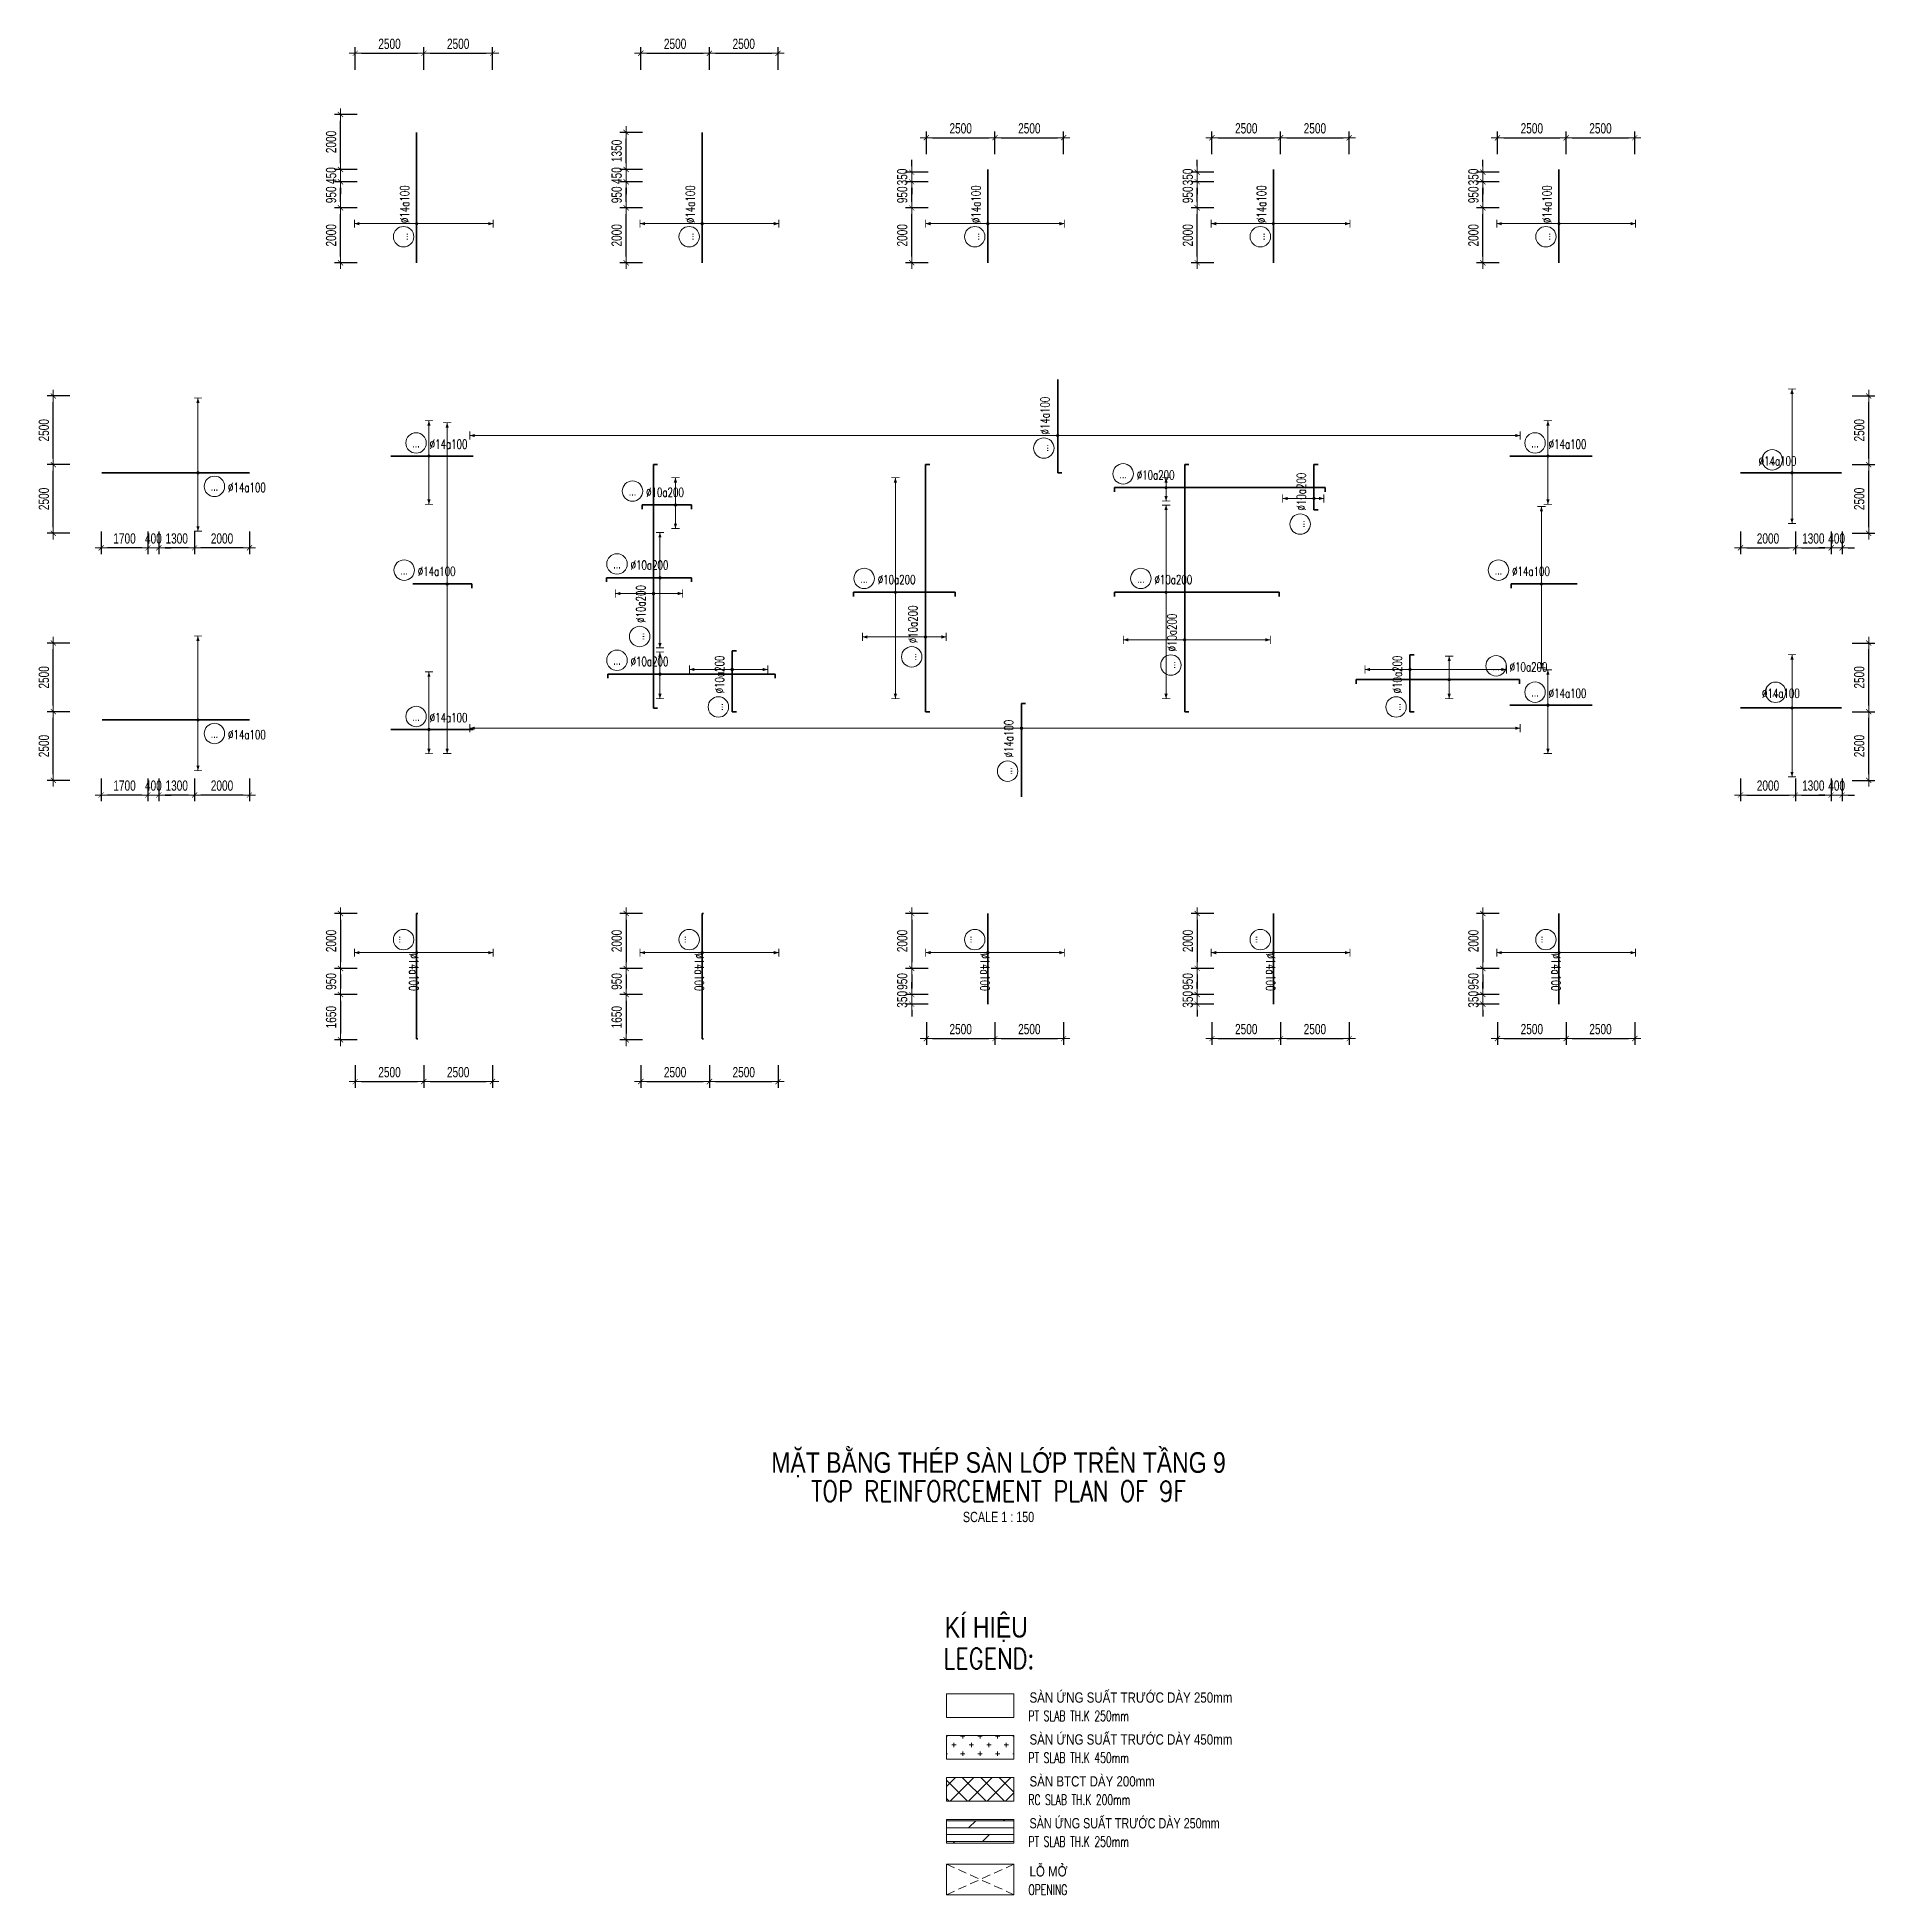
# Model space of a CAD drawing. Header units: millimetres. Extents: x 131700 to 589785, y -24154 to 46087.
# Drawn here: x 252418 to 319342, y -23890 to 43768 of the extents above; entities that cross this region are included whole.
import ezdxf
from ezdxf.enums import TextEntityAlignment as Align

# ---------------------------------------------------------------- set-up
doc = ezdxf.new("R2010")
doc.units = ezdxf.units.MM
doc.linetypes.add('DASHED2', pattern=[9.525, 6.35, -3.175])
doc.layers.get('0').update_dxf_attribs({"lineweight": 20})
doc.layers.get('Defpoints').update_dxf_attribs({"color": 151, "lineweight": 9})
for name, color, linetype, lineweight in [('NDC_S_ANNO', 7, 'Continuous', 20), ('NDC_S_DIM', 1, 'Continuous', 15), ('NDC_S_ENG TEXT', 2, 'Continuous', 20), ('NDC_S_ENG TITLE', 3, 'Continuous', 20), ('NDC_S_HATCH MATERIAL', 8, 'Continuous', 13), ('NDC_S_OPENING', 9, 'DASHED2', 13), ('NDC_S_REBAR', 4, 'Continuous', 35), ('NDC_S_SLAB', 2, 'Continuous', 20), ('NDC_S_TEXT SYMBOL', 7, 'Continuous', 20), ('NDC_S_VN TEXT', 7, 'Continuous', 20), ('NDC_S_VN TITLE', 6, 'Continuous', 35)]:
    doc.layers.add(name, color=color, linetype=linetype, lineweight=lineweight)
doc.styles.add('$0$NDC_EN TXT', font='romans.shx', dxfattribs={"width": 0.8})
doc.styles.add('ARIAL', font='arial.ttf', dxfattribs={"width": 0.7})
doc.styles.add('NDC_ANNO', font='', dxfattribs={"width": 0.8})
doc.styles.add('NDC_EN TXT', font='romans.shx', dxfattribs={"width": 0.8})
doc.styles.add('NDC_ROMANS', font='romans.shx', dxfattribs={"width": 0.7})
doc.styles.add('NDC_VIE TXT', font='arial.ttf', dxfattribs={"width": 0.8})
doc.styles.get('NDC_ANNO').set_extended_font_data('Dotum')
doc.dimstyles.new('NDC_dim_150', dxfattribs={"dimscale": 150, "dimtxt": 2.5, "dimasz": 1.5, "dimexe": 1.5, "dimexo": 2.5, "dimgap": 1, "dimtad": 1, "dimdec": 0, "dimzin": 0, "dimdsep": 46, "dimtxsty": 'ARIAL', "dimblk": 'DIMMARK', "dimcen": 0.09, "dimdle": 1.2, "dimclrd": 1, "dimclre": 1, "dimclrt": 3, "dimadec": 0, "dimazin": 0, "dimtfac": 1, "dimtdec": 0, "dimtix": 1, "dimtofl": 0, "dimtmove": 0, "dimatfit": 3, "dimfxl": 4, "dimfxlon": 1, "dimtolj": 1, "dimtzin": 0, "dimarcsym": 0})

msp = doc.modelspace()

# ---------------------------------------------------------------- texts
at = {"layer": 'NDC_S_ENG TEXT', "style": '$0$NDC_EN TXT'}
for s, height, width, p in [('LEGEND:', 750, 0.8, (285417.6, -15659)), ('PT SLAB TH.K 250mm', 375, 0.65, (288519.1, -17560.6)), ('PT SLAB TH.K 450mm', 375, 0.65, (288519.1, -19086.6)), ('RC SLAB TH.K 200mm', 375, 0.65, (288519.1, -20612.6)), ('PT SLAB TH.K 250mm', 375, 0.65, (288519.1, -22138.6)), ('OPENING', 375, 0.65, (288519.1, -23889.9))]:
    msp.add_text(s, height=height, dxfattribs=dict(at, width=width)).set_placement(p)
at = {"layer": 'NDC_S_VN TEXT', "style": 'NDC_VIE TXT', "width": 0.8}
msp.add_text('KÍ HIỆU', height=750, dxfattribs=at).set_placement((285467.8, -13768), align=Align.TOP_LEFT)
at = {"layer": 'NDC_S_VN TEXT', "style": 'NDC_VIE TXT'}
for s, width, p in [('SÀN ỨNG SUẤT TRƯỚC DÀY 250mm', 0.8, (288557.4, -16891.8)), ('SÀN ỨNG SUẤT TRƯỚC DÀY 450mm', 0.8, (288557.4, -18417.8)), ('SÀN BTCT DÀY 200mm', 0.8, (288557.4, -19943.8)), ('SÀN ỨNG SUẤT TRƯỚC DÀY 250mm', 0.75, (288557.4, -21469.8)), ('LỖ MỞ', 0.8, (288557.4, -23221.1))]:
    msp.add_text(s, height=375, dxfattribs=dict(at, width=width)).set_placement(p)

# ---------------------------------------------------------------- blocks, each defined once
blk = doc.blocks.new('Drawing name_symbol')
at = {"layer": 'NDC_S_ENG TITLE', "style": 'NDC_EN TXT', "width": 0.8}
blk.add_attdef('SECTDET1', text='', height=5, dxfattribs=at).set_placement((0, 1.01), align=Align.CENTER)
at = {"layer": 'NDC_S_TEXT SYMBOL', "lineweight": 25, "style": 'NDC_ANNO', "width": 0.8}
blk.add_attdef('SSCALE', text='', height=2.5, dxfattribs=at).set_placement((0, -4), align=Align.CENTER)
at = {"layer": 'NDC_S_VN TITLE', "style": 'NDC_VIE TXT', "width": 0.8}
blk.add_attdef('SECTDET2', text='', height=5, dxfattribs=at).set_placement((0, 7.97), align=Align.CENTER)
blk = doc.blocks.new('*U330')
h = blk.add_hatch(color=6)
edge = h.paths.add_edge_path()
edge.add_arc((0.5, 0), 0.3, 0, 360)
at = {"layer": 'NDC_S_DIM', "color": 6}
for q in [(0.5, 21.16), (0.5, -25.84)]:
    blk.add_line((0.5, 0), q, dxfattribs=at)
for points in [[(-0.5, 21.16, 0.2, 0.2, 0), (1.5, 21.16, 0, 0, 0)], [(-0.5, -25.84, 0.2, 0.2, 0), (1.5, -25.84, 0, 0, 0)]]:
    blk.add_lwpolyline(points, format="xyseb", dxfattribs=at)
at = {"layer": 'NDC_S_DIM'}
blk.add_circle((-5.62, 3.36), 2.48, dxfattribs=at)
at = {"layer": 'NDC_S_DIM', "color": 6}
blk.add_circle((0.5, 0), 0.3, dxfattribs=at)
for points in [[(0.1, 19.96), (0.5, 21.16), (0.9, 19.96)], [(0.1, -24.64), (0.5, -25.84), (0.9, -24.64)]]:
    blk.add_solid(points, dxfattribs=at)
at = {"layer": 'NDC_S_REBAR'}
for p, q in [((0, 0), (-12.04, 0)), ((-12.04, 0), (-12.04, -1)), ((0, 0), (27.96, 0)), ((27.96, 0), (27.96, -1)), ((-12.04, -1), (-12.04, -1)), ((27.96, -1), (27.96, -1))]:
    blk.add_line(p, q, dxfattribs=at)
at = {"layer": 'NDC_S_VN TEXT', "style": 'ARIAL', "width": 0.7}
blk.add_attdef('KHT', text='', height=2.2, dxfattribs=at).set_placement((-5.62, 3.36), align=Align.MIDDLE_CENTER)
at = {"layer": 'NDC_S_VN TEXT', "color": 3, "style": 'NDC_ROMANS', "width": 0.7}
blk.add_attdef('DKT', (-2.32, 1.98), '', height=2.2, dxfattribs=at)
blk = doc.blocks.new('*U329')
h = blk.add_hatch(color=6)
edge = h.paths.add_edge_path()
edge.add_arc((1.97, 0), 0.3, 0, 360)
at = {"layer": 'NDC_S_DIM', "color": 6}
for q in [(1.97, 27.83), (1.97, -25.84)]:
    blk.add_line((1.97, 0), q, dxfattribs=at)
for points in [[(0.97, 27.83, 0.2, 0.2, 0), (2.97, 27.83, 0, 0, 0)], [(0.97, -25.84, 0.2, 0.2, 0), (2.97, -25.84, 0, 0, 0)]]:
    blk.add_lwpolyline(points, format="xyseb", dxfattribs=at)
at = {"layer": 'NDC_S_DIM'}
blk.add_circle((-5.62, 3.36), 2.48, dxfattribs=at)
at = {"layer": 'NDC_S_DIM', "color": 6}
blk.add_circle((1.97, 0), 0.3, dxfattribs=at)
for points in [[(1.57, 26.63), (1.97, 27.83), (2.37, 26.63)], [(1.57, -24.64), (1.97, -25.84), (2.37, -24.64)]]:
    blk.add_solid(points, dxfattribs=at)
at = {"layer": 'NDC_S_REBAR'}
for p, q in [((0, 0), (-8.18, 0)), ((-8.18, 0), (-8.18, -1)), ((0, 0), (16.48, 0)), ((16.48, 0), (16.48, -1)), ((-8.18, -1), (-8.18, -1)), ((16.48, -1), (16.48, -1))]:
    blk.add_line(p, q, dxfattribs=at)
at = {"layer": 'NDC_S_VN TEXT', "style": 'ARIAL', "width": 0.7}
blk.add_attdef('KHT', text='', height=2.2, dxfattribs=at).set_placement((-5.62, 3.36), align=Align.MIDDLE_CENTER)
at = {"layer": 'NDC_S_VN TEXT', "color": 3, "style": 'NDC_ROMANS', "width": 0.7}
blk.add_attdef('DKT', (-2.32, 1.98), '', height=2.2, dxfattribs=at)
blk = doc.blocks.new('*U337')
h = blk.add_hatch(color=6)
edge = h.paths.add_edge_path()
edge.add_arc((4.81, 0), 0.3, 0, 360)
at = {"layer": 'NDC_S_DIM', "color": 6}
for q in [(4.81, 5.38), (4.81, -5.95)]:
    blk.add_line((4.81, 0), q, dxfattribs=at)
for points in [[(3.81, 5.38, 0.2, 0.2, 0), (5.81, 5.38, 0, 0, 0)], [(3.81, -5.95, 0.2, 0.2, 0), (5.81, -5.95, 0, 0, 0)]]:
    blk.add_lwpolyline(points, format="xyseb", dxfattribs=at)
at = {"layer": 'NDC_S_DIM'}
blk.add_circle((-5.62, 3.36), 2.48, dxfattribs=at)
at = {"layer": 'NDC_S_DIM', "color": 6}
blk.add_circle((4.81, 0), 0.3, dxfattribs=at)
for points in [[(4.41, 4.18), (4.81, 5.38), (5.21, 4.18)], [(4.41, -4.75), (4.81, -5.95), (5.21, -4.75)]]:
    blk.add_solid(points, dxfattribs=at)
at = {"layer": 'NDC_S_REBAR'}
for p, q in [((0, 0), (-7.85, 0)), ((-7.85, 0), (-7.85, -1)), ((0, 0), (32.82, 0)), ((32.82, 0), (32.82, -1)), ((-7.85, -1), (-7.85, -1)), ((32.82, -1), (32.82, -1))]:
    blk.add_line(p, q, dxfattribs=at)
at = {"layer": 'NDC_S_VN TEXT', "style": 'ARIAL', "width": 0.7}
blk.add_attdef('KHT', text='', height=2.2, dxfattribs=at).set_placement((-5.62, 3.36), align=Align.MIDDLE_CENTER)
at = {"layer": 'NDC_S_VN TEXT', "color": 3, "style": 'NDC_ROMANS', "width": 0.7}
blk.add_attdef('DKT', (-2.32, 1.98), '', height=2.2, dxfattribs=at)
blk = doc.blocks.new('*U338')
h = blk.add_hatch(color=6)
edge = h.paths.add_edge_path()
edge.add_arc((4.81, 0), 0.3, 0, 360)
at = {"layer": 'NDC_S_DIM', "color": 6}
for q in [(4.81, 10.99), (4.81, -17.01)]:
    blk.add_line((4.81, 0), q, dxfattribs=at)
for points in [[(3.81, 10.99, 0.2, 0.2, 0), (5.81, 10.99, 0, 0, 0)], [(3.81, -17.01, 0.2, 0.2, 0), (5.81, -17.01, 0, 0, 0)]]:
    blk.add_lwpolyline(points, format="xyseb", dxfattribs=at)
at = {"layer": 'NDC_S_DIM'}
blk.add_circle((-5.62, 3.36), 2.48, dxfattribs=at)
at = {"layer": 'NDC_S_DIM', "color": 6}
blk.add_circle((4.81, 0), 0.3, dxfattribs=at)
for points in [[(4.41, 9.79), (4.81, 10.99), (5.21, 9.79)], [(4.41, -15.81), (4.81, -17.01), (5.21, -15.81)]]:
    blk.add_solid(points, dxfattribs=at)
at = {"layer": 'NDC_S_REBAR'}
for p, q in [((0, 0), (-8.18, 0)), ((-8.18, 0), (-8.18, -1)), ((0, 0), (12.48, 0)), ((12.48, 0), (12.48, -1)), ((-8.18, -1), (-8.18, -1)), ((12.48, -1), (12.48, -1))]:
    blk.add_line(p, q, dxfattribs=at)
at = {"layer": 'NDC_S_VN TEXT', "style": 'ARIAL', "width": 0.7}
blk.add_attdef('KHT', text='', height=2.2, dxfattribs=at).set_placement((-5.62, 3.36), align=Align.MIDDLE_CENTER)
at = {"layer": 'NDC_S_VN TEXT', "color": 3, "style": 'NDC_ROMANS', "width": 0.7}
blk.add_attdef('DKT', (-2.32, 1.98), '', height=2.2, dxfattribs=at)
blk = doc.blocks.new('*U335')
h = blk.add_hatch(color=6)
edge = h.paths.add_edge_path()
edge.add_arc((4.81, 0), 0.3, 0, 360)
at = {"layer": 'NDC_S_DIM', "color": 6}
for q in [(4.81, 6.63), (4.81, -5.71)]:
    blk.add_line((4.81, 0), q, dxfattribs=at)
for points in [[(3.81, 6.63, 0.2, 0.2, 0), (5.81, 6.63, 0, 0, 0)], [(3.81, -5.71, 0.2, 0.2, 0), (5.81, -5.71, 0, 0, 0)]]:
    blk.add_lwpolyline(points, format="xyseb", dxfattribs=at)
at = {"layer": 'NDC_S_DIM'}
blk.add_circle((-5.62, 3.36), 2.48, dxfattribs=at)
at = {"layer": 'NDC_S_DIM', "color": 6}
blk.add_circle((4.81, 0), 0.3, dxfattribs=at)
for points in [[(4.41, 5.43), (4.81, 6.63), (5.21, 5.43)], [(4.41, -4.51), (4.81, -5.71), (5.21, -4.51)]]:
    blk.add_solid(points, dxfattribs=at)
at = {"layer": 'NDC_S_REBAR'}
for p, q in [((0, 0), (-3.28, 0)), ((-3.28, 0), (-3.28, -1)), ((0, 0), (8.72, 0)), ((8.72, 0), (8.72, -1)), ((-3.28, -1), (-3.28, -1)), ((8.72, -1), (8.72, -1))]:
    blk.add_line(p, q, dxfattribs=at)
at = {"layer": 'NDC_S_VN TEXT', "style": 'ARIAL', "width": 0.7}
blk.add_attdef('KHT', text='', height=2.2, dxfattribs=at).set_placement((-5.62, 3.36), align=Align.MIDDLE_CENTER)
at = {"layer": 'NDC_S_VN TEXT', "color": 3, "style": 'NDC_ROMANS', "width": 0.7}
blk.add_attdef('DKT', (-2.32, 1.98), '', height=2.2, dxfattribs=at)
blk = doc.blocks.new('*U336')
h = blk.add_hatch(color=6)
edge = h.paths.add_edge_path()
edge.add_arc((4.81, 0), 0.3, 0, 360)
at = {"layer": 'NDC_S_DIM', "color": 6}
for q in [(4.81, 2.43), (4.81, -3.24)]:
    blk.add_line((4.81, 0), q, dxfattribs=at)
for points in [[(3.81, 2.43, 0.2, 0.2, 0), (5.81, 2.43, 0, 0, 0)], [(3.81, -3.24, 0.2, 0.2, 0), (5.81, -3.24, 0, 0, 0)]]:
    blk.add_lwpolyline(points, format="xyseb", dxfattribs=at)
at = {"layer": 'NDC_S_DIM'}
blk.add_circle((-5.62, 3.36), 2.48, dxfattribs=at)
at = {"layer": 'NDC_S_DIM', "color": 6}
blk.add_circle((4.81, 0), 0.3, dxfattribs=at)
for points in [[(4.41, 1.23), (4.81, 2.43), (5.21, 1.23)], [(4.41, -2.04), (4.81, -3.24), (5.21, -2.04)]]:
    blk.add_solid(points, dxfattribs=at)
at = {"layer": 'NDC_S_REBAR'}
for p, q in [((0, 0), (-7.73, 0)), ((-7.73, 0), (-7.73, -1)), ((0, 0), (43.4, 0)), ((43.4, 0), (43.4, -1)), ((-7.73, -1), (-7.73, -1)), ((43.4, -1), (43.4, -1))]:
    blk.add_line(p, q, dxfattribs=at)
at = {"layer": 'NDC_S_VN TEXT', "style": 'ARIAL', "width": 0.7}
blk.add_attdef('KHT', text='', height=2.2, dxfattribs=at).set_placement((-5.62, 3.36), align=Align.MIDDLE_CENTER)
at = {"layer": 'NDC_S_VN TEXT', "color": 3, "style": 'NDC_ROMANS', "width": 0.7}
blk.add_attdef('DKT', (-2.32, 1.98), '', height=2.2, dxfattribs=at)
blk = doc.blocks.new('*U331')
h = blk.add_hatch(color=6)
edge = h.paths.add_edge_path()
edge.add_arc((-0.79, 0), 0.3, 0, 360)
at = {"layer": 'NDC_S_DIM', "color": 6}
for q in [(-0.79, 15.31), (-0.79, -5.02)]:
    blk.add_line((-0.79, 0), q, dxfattribs=at)
for points in [[(-1.79, 15.31, 0.2, 0.2, 0), (0.21, 15.31, 0, 0, 0)], [(-1.79, -5.02, 0.2, 0.2, 0), (0.21, -5.02, 0, 0, 0)]]:
    blk.add_lwpolyline(points, format="xyseb", dxfattribs=at)
at = {"layer": 'NDC_S_DIM'}
blk.add_circle((-5.62, 3.36), 2.48, dxfattribs=at)
at = {"layer": 'NDC_S_DIM', "color": 6}
blk.add_circle((-0.79, 0), 0.3, dxfattribs=at)
for points in [[(-1.19, 14.11), (-0.79, 15.31), (-0.39, 14.11)], [(-1.19, -3.82), (-0.79, -5.02), (-0.39, -3.82)]]:
    blk.add_solid(points, dxfattribs=at)
at = {"layer": 'NDC_S_REBAR'}
for p, q in [((0, 0), (-18.94, 0)), ((-18.94, 0), (-18.94, -1)), ((0, 0), (41.06, 0)), ((41.06, 0), (41.06, -1)), ((-18.94, -1), (-18.94, -1)), ((41.06, -1), (41.06, -1))]:
    blk.add_line(p, q, dxfattribs=at)
at = {"layer": 'NDC_S_VN TEXT', "style": 'ARIAL', "width": 0.7}
blk.add_attdef('KHT', text='', height=2.2, dxfattribs=at).set_placement((-5.62, 3.36), align=Align.MIDDLE_CENTER)
at = {"layer": 'NDC_S_VN TEXT', "color": 3, "style": 'NDC_ROMANS', "width": 0.7}
blk.add_attdef('DKT', (-2.32, 1.98), '', height=2.2, dxfattribs=at)
blk = doc.blocks.new('*U332')
h = blk.add_hatch(color=6)
edge = h.paths.add_edge_path()
edge.add_arc((0.5, 0), 0.3, 0, 360)
at = {"layer": 'NDC_S_DIM', "color": 6}
for q in [(0.5, 14.9), (0.5, -20.77)]:
    blk.add_line((0.5, 0), q, dxfattribs=at)
for points in [[(-0.5, 14.9, 0.2, 0.2, 0), (1.5, 14.9, 0, 0, 0)], [(-0.5, -20.77, 0.2, 0.2, 0), (1.5, -20.77, 0, 0, 0)]]:
    blk.add_lwpolyline(points, format="xyseb", dxfattribs=at)
at = {"layer": 'NDC_S_DIM'}
blk.add_circle((-5.62, 3.36), 2.48, dxfattribs=at)
at = {"layer": 'NDC_S_DIM', "color": 6}
blk.add_circle((0.5, 0), 0.3, dxfattribs=at)
for points in [[(0.1, 13.7), (0.5, 14.9), (0.9, 13.7)], [(0.1, -19.57), (0.5, -20.77), (0.9, -19.57)]]:
    blk.add_solid(points, dxfattribs=at)
at = {"layer": 'NDC_S_REBAR'}
for p, q in [((0, 0), (-16.95, 0)), ((-16.95, 0), (-16.95, -1)), ((0, 0), (43.05, 0)), ((43.05, 0), (43.05, -1)), ((-16.95, -1), (-16.95, -1)), ((43.05, -1), (43.05, -1))]:
    blk.add_line(p, q, dxfattribs=at)
at = {"layer": 'NDC_S_VN TEXT', "style": 'ARIAL', "width": 0.7}
blk.add_attdef('KHT', text='', height=2.2, dxfattribs=at).set_placement((-5.62, 3.36), align=Align.MIDDLE_CENTER)
at = {"layer": 'NDC_S_VN TEXT', "color": 3, "style": 'NDC_ROMANS', "width": 0.7}
blk.add_attdef('DKT', (-2.32, 1.98), '', height=2.2, dxfattribs=at)
blk = doc.blocks.new('*U339')
h = blk.add_hatch(color=6)
edge = h.paths.add_edge_path()
edge.add_arc((0.61, 0), 0.3, 0, 360)
at = {"layer": 'NDC_S_DIM', "color": 6}
for q in [(0.61, 7.61), (0.61, -2.39)]:
    blk.add_line((0.61, 0), q, dxfattribs=at)
for points in [[(-0.39, 7.61, 0.2, 0.2, 0), (1.61, 7.61, 0, 0, 0)], [(-0.39, -2.39, 0.2, 0.2, 0), (1.61, -2.39, 0, 0, 0)]]:
    blk.add_lwpolyline(points, format="xyseb", dxfattribs=at)
at = {"layer": 'NDC_S_DIM'}
blk.add_circle((-5.62, 3.36), 2.48, dxfattribs=at)
at = {"layer": 'NDC_S_DIM', "color": 6}
blk.add_circle((0.61, 0), 0.3, dxfattribs=at)
for points in [[(0.21, 6.41), (0.61, 7.61), (1.01, 6.41)], [(0.21, -1.19), (0.61, -2.39), (1.01, -1.19)]]:
    blk.add_solid(points, dxfattribs=at)
at = {"layer": 'NDC_S_REBAR'}
for p, q in [((0, 0), (-2.17, 0)), ((-2.17, 0), (-2.17, -1)), ((0, 0), (8.83, 0)), ((8.83, 0), (8.83, -1)), ((-2.17, -1), (-2.17, -1)), ((8.83, -1), (8.83, -1))]:
    blk.add_line(p, q, dxfattribs=at)
at = {"layer": 'NDC_S_VN TEXT', "style": 'ARIAL', "width": 0.7}
blk.add_attdef('KHT', text='', height=2.2, dxfattribs=at).set_placement((-5.62, 3.36), align=Align.MIDDLE_CENTER)
at = {"layer": 'NDC_S_VN TEXT', "color": 3, "style": 'NDC_ROMANS', "width": 0.7}
blk.add_attdef('DKT', (-2.32, 1.98), '', height=2.2, dxfattribs=at)
blk = doc.blocks.new('*U340')
h = blk.add_hatch(color=6)
edge = h.paths.add_edge_path()
edge.add_arc((3.48, 0), 0.3, 0, 360)
at = {"layer": 'NDC_S_DIM', "color": 6}
for q in [(3.48, 10.9), (3.48, -23.43)]:
    blk.add_line((3.48, 0), q, dxfattribs=at)
for points in [[(2.48, 10.9, 0.2, 0.2, 0), (4.48, 10.9, 0, 0, 0)], [(2.48, -23.43, 0.2, 0.2, 0), (4.48, -23.43, 0, 0, 0)]]:
    blk.add_lwpolyline(points, format="xyseb", dxfattribs=at)
at = {"layer": 'NDC_S_DIM'}
blk.add_circle((-5.62, 3.36), 2.48, dxfattribs=at)
at = {"layer": 'NDC_S_DIM', "color": 6}
blk.add_circle((3.48, 0), 0.3, dxfattribs=at)
for points in [[(3.08, 9.7), (3.48, 10.9), (3.88, 9.7)], [(3.08, -22.23), (3.48, -23.43), (3.88, -22.23)]]:
    blk.add_solid(points, dxfattribs=at)
at = {"layer": 'NDC_S_REBAR'}
for p, q in [((0, 0), (-6.77, 0)), ((-6.77, 0), (-6.77, -1)), ((0, 0), (7.03, 0)), ((7.03, 0), (7.03, -1)), ((-6.77, -1), (-6.77, -1)), ((7.03, -1), (7.03, -1))]:
    blk.add_line(p, q, dxfattribs=at)
at = {"layer": 'NDC_S_VN TEXT', "style": 'ARIAL', "width": 0.7}
blk.add_attdef('KHT', text='', height=2.2, dxfattribs=at).set_placement((-5.62, 3.36), align=Align.MIDDLE_CENTER)
at = {"layer": 'NDC_S_VN TEXT', "color": 3, "style": 'NDC_ROMANS', "width": 0.7}
blk.add_attdef('DKT', (-2.32, 1.98), '', height=2.2, dxfattribs=at)
blk = doc.blocks.new('*U333')
h = blk.add_hatch(color=6)
edge = h.paths.add_edge_path()
edge.add_arc((4.81, 0), 0.3, 0, 360)
at = {"layer": 'NDC_S_DIM', "color": 6}
for q in [(4.81, 5.72), (4.81, -4.61)]:
    blk.add_line((4.81, 0), q, dxfattribs=at)
for points in [[(3.81, 5.72, 0.2, 0.2, 0), (5.81, 5.72, 0, 0, 0)], [(3.81, -4.61, 0.2, 0.2, 0), (5.81, -4.61, 0, 0, 0)]]:
    blk.add_lwpolyline(points, format="xyseb", dxfattribs=at)
at = {"layer": 'NDC_S_DIM'}
blk.add_circle((16.18, 3.36), 2.48, dxfattribs=at)
at = {"layer": 'NDC_S_DIM', "color": 6}
blk.add_circle((4.81, 0), 0.3, dxfattribs=at)
for points in [[(4.41, 4.52), (4.81, 5.72), (5.21, 4.52)], [(4.41, -3.41), (4.81, -4.61), (5.21, -3.41)]]:
    blk.add_solid(points, dxfattribs=at)
at = {"layer": 'NDC_S_REBAR'}
for p, q in [((0, 0), (-17.8, 0)), ((-17.8, 0), (-17.8, -1)), ((0, 0), (21.87, 0)), ((21.87, 0), (21.87, -1)), ((-17.8, -1), (-17.8, -1)), ((21.87, -1), (21.87, -1))]:
    blk.add_line(p, q, dxfattribs=at)
at = {"layer": 'NDC_S_VN TEXT', "style": 'ARIAL', "width": 0.7}
blk.add_attdef('KHT', text='', height=2.2, dxfattribs=at).set_placement((16.18, 3.36), align=Align.MIDDLE_CENTER)
at = {"layer": 'NDC_S_VN TEXT', "color": 3, "style": 'NDC_ROMANS', "width": 0.7}
blk.add_attdef('DKT', (19.48, 1.98), '', height=2.2, dxfattribs=at)
blk = doc.blocks.new('*U334')
h = blk.add_hatch(color=6)
edge = h.paths.add_edge_path()
edge.add_arc((4.81, 0), 0.3, 0, 360)
at = {"layer": 'NDC_S_DIM', "color": 6}
for q in [(4.81, 9.26), (4.81, -7.07)]:
    blk.add_line((4.81, 0), q, dxfattribs=at)
for points in [[(3.81, 9.26, 0.2, 0.2, 0), (5.81, 9.26, 0, 0, 0)], [(3.81, -7.07, 0.2, 0.2, 0), (5.81, -7.07, 0, 0, 0)]]:
    blk.add_lwpolyline(points, format="xyseb", dxfattribs=at)
at = {"layer": 'NDC_S_DIM'}
blk.add_circle((-5.62, 3.36), 2.48, dxfattribs=at)
at = {"layer": 'NDC_S_DIM', "color": 6}
blk.add_circle((4.81, 0), 0.3, dxfattribs=at)
for points in [[(4.41, 8.06), (4.81, 9.26), (5.21, 8.06)], [(4.41, -5.87), (4.81, -7.07), (5.21, -5.87)]]:
    blk.add_solid(points, dxfattribs=at)
at = {"layer": 'NDC_S_REBAR'}
for p, q in [((0, 0), (-23.03, 0)), ((-23.03, 0), (-23.03, -1)), ((0, 0), (36.12, 0)), ((36.12, 0), (36.12, -1)), ((-23.03, -1), (-23.03, -1)), ((36.12, -1), (36.12, -1))]:
    blk.add_line(p, q, dxfattribs=at)
at = {"layer": 'NDC_S_VN TEXT', "style": 'ARIAL', "width": 0.7}
blk.add_attdef('KHT', text='', height=2.2, dxfattribs=at).set_placement((-5.62, 3.36), align=Align.MIDDLE_CENTER)
at = {"layer": 'NDC_S_VN TEXT', "color": 3, "style": 'NDC_ROMANS', "width": 0.7}
blk.add_attdef('DKT', (-2.32, 1.98), '', height=2.2, dxfattribs=at)
blk = doc.blocks.new('*U348')
h = blk.add_hatch(color=6)
edge = h.paths.add_edge_path()
edge.add_arc((3.48, 0), 0.3, 0, 360)
at = {"layer": 'NDC_S_DIM', "color": 6}
for q in [(3.48, 10.37), (3.48, -8.63)]:
    blk.add_line((3.48, 0), q, dxfattribs=at)
for points in [[(2.48, 10.37, 0.2, 0.2, 0), (4.48, 10.37, 0, 0, 0)], [(2.48, -8.63, 0.2, 0.2, 0), (4.48, -8.63, 0, 0, 0)]]:
    blk.add_lwpolyline(points, format="xyseb", dxfattribs=at)
at = {"layer": 'NDC_S_DIM'}
blk.add_circle((-5.62, 3.36), 2.48, dxfattribs=at)
at = {"layer": 'NDC_S_DIM', "color": 6}
blk.add_circle((3.48, 0), 0.3, dxfattribs=at)
for points in [[(3.08, 9.17), (3.48, 10.37), (3.88, 9.17)], [(3.08, -7.43), (3.48, -8.63), (3.88, -7.43)]]:
    blk.add_solid(points, dxfattribs=at)
at = {"layer": 'NDC_S_REBAR'}
for p, q in [((0, 0), (-6.77, 0)), ((-6.77, 0), (-6.77, -1)), ((0, 0), (8.03, 0)), ((8.03, 0), (8.03, -1)), ((-6.77, -1), (-6.77, -1)), ((8.03, -1), (8.03, -1))]:
    blk.add_line(p, q, dxfattribs=at)
at = {"layer": 'NDC_S_VN TEXT', "style": 'ARIAL', "width": 0.7}
blk.add_attdef('KHT', text='', height=2.2, dxfattribs=at).set_placement((-5.62, 3.36), align=Align.MIDDLE_CENTER)
at = {"layer": 'NDC_S_VN TEXT', "color": 3, "style": 'NDC_ROMANS', "width": 0.7}
blk.add_attdef('DKT', (-2.32, 1.98), '', height=2.2, dxfattribs=at)
blk = doc.blocks.new('*U349')
h = blk.add_hatch(color=6)
edge = h.paths.add_edge_path()
edge.add_arc((4.81, 0), 0.3, 0, 360)
at = {"layer": 'NDC_S_DIM', "color": 6}
for q in [(4.81, 39.15), (4.81, -41.18)]:
    blk.add_line((4.81, 0), q, dxfattribs=at)
for points in [[(3.81, 39.15, 0.2, 0.2, 0), (5.81, 39.15, 0, 0, 0)], [(3.81, -41.18, 0.2, 0.2, 0), (5.81, -41.18, 0, 0, 0)]]:
    blk.add_lwpolyline(points, format="xyseb", dxfattribs=at)
at = {"layer": 'NDC_S_DIM'}
blk.add_circle((-5.62, 3.36), 2.48, dxfattribs=at)
at = {"layer": 'NDC_S_DIM', "color": 6}
blk.add_circle((4.81, 0), 0.3, dxfattribs=at)
for points in [[(4.41, 37.95), (4.81, 39.15), (5.21, 37.95)], [(4.41, -39.98), (4.81, -41.18), (5.21, -39.98)]]:
    blk.add_solid(points, dxfattribs=at)
at = {"layer": 'NDC_S_REBAR'}
for p, q in [((0, 0), (-3.52, 0)), ((-3.52, 0), (-3.52, 0)), ((0, 0), (10.81, 0)), ((10.81, 0), (10.81, -1)), ((-3.52, 0), (-3.52, 0)), ((10.81, -1), (10.81, -1))]:
    blk.add_line(p, q, dxfattribs=at)
at = {"layer": 'NDC_S_VN TEXT', "style": 'ARIAL', "width": 0.7}
blk.add_attdef('KHT', text='', height=2.2, dxfattribs=at).set_placement((-5.62, 3.36), align=Align.MIDDLE_CENTER)
at = {"layer": 'NDC_S_VN TEXT', "color": 3, "style": 'NDC_ROMANS', "width": 0.7}
blk.add_attdef('DKT', (-2.32, 1.98), '', height=2.2, dxfattribs=at)
blk = doc.blocks.new('*U352')
h = blk.add_hatch(color=6)
edge = h.paths.add_edge_path()
edge.add_arc((4.81, 0), 0.3, 0, 360)
at = {"layer": 'NDC_S_DIM', "color": 6}
for q in [(4.81, 133.93), (4.81, -121.07)]:
    blk.add_line((4.81, 0), q, dxfattribs=at)
for points in [[(3.81, 133.93, 0.2, 0.2, 0), (5.81, 133.93, 0, 0, 0)], [(3.81, -121.07, 0.2, 0.2, 0), (5.81, -121.07, 0, 0, 0)]]:
    blk.add_lwpolyline(points, format="xyseb", dxfattribs=at)
at = {"layer": 'NDC_S_DIM'}
blk.add_circle((-5.62, 3.36), 2.48, dxfattribs=at)
at = {"layer": 'NDC_S_DIM', "color": 6}
blk.add_circle((4.81, 0), 0.3, dxfattribs=at)
for points in [[(4.41, 132.73), (4.81, 133.93), (5.21, 132.73)], [(4.41, -119.87), (4.81, -121.07), (5.21, -119.87)]]:
    blk.add_solid(points, dxfattribs=at)
at = {"layer": 'NDC_S_REBAR'}
for p, q in [((0, 0), (-11.85, 0)), ((-11.85, 0), (-11.85, 0)), ((0, 0), (10.81, 0)), ((10.81, 0), (10.81, -1)), ((-11.85, 0), (-11.85, 0)), ((10.81, -1), (10.81, -1))]:
    blk.add_line(p, q, dxfattribs=at)
at = {"layer": 'NDC_S_VN TEXT', "style": 'ARIAL', "width": 0.7}
blk.add_attdef('KHT', text='', height=2.2, dxfattribs=at).set_placement((-5.62, 3.36), align=Align.MIDDLE_CENTER)
at = {"layer": 'NDC_S_VN TEXT', "color": 3, "style": 'NDC_ROMANS', "width": 0.7}
blk.add_attdef('DKT', (-2.32, 1.98), '', height=2.2, dxfattribs=at)
blk = doc.blocks.new('*U353')
h = blk.add_hatch(color=6)
edge = h.paths.add_edge_path()
edge.add_arc((6.53, 0), 0.3, 0, 360)
at = {"layer": 'NDC_S_DIM', "color": 6}
for q in [(6.53, 142.72), (6.53, -112.28)]:
    blk.add_line((6.53, 0), q, dxfattribs=at)
for points in [[(5.53, 142.72, 0.2, 0.2, 0), (7.53, 142.72, 0, 0, 0)], [(5.53, -112.28, 0.2, 0.2, 0), (7.53, -112.28, 0, 0, 0)]]:
    blk.add_lwpolyline(points, format="xyseb", dxfattribs=at)
at = {"layer": 'NDC_S_DIM'}
blk.add_circle((3.49, 3.36), 2.48, dxfattribs=at)
at = {"layer": 'NDC_S_DIM', "color": 6}
blk.add_circle((6.53, 0), 0.3, dxfattribs=at)
for points in [[(6.13, 141.52), (6.53, 142.72), (6.93, 141.52)], [(6.13, -111.08), (6.53, -112.28), (6.93, -111.08)]]:
    blk.add_solid(points, dxfattribs=at)
at = {"layer": 'NDC_S_REBAR'}
for p, q in [((0, 0), (-2.52, 0)), ((-2.52, 0), (-2.52, -1)), ((0, 0), (20.15, 0)), ((20.15, 0), (20.15, 0)), ((20.15, 0), (20.15, 0)), ((-2.52, -1), (-2.52, -1))]:
    blk.add_line(p, q, dxfattribs=at)
at = {"layer": 'NDC_S_VN TEXT', "style": 'ARIAL', "width": 0.7}
blk.add_attdef('KHT', text='', height=2.2, dxfattribs=at).set_placement((3.49, 3.36), align=Align.MIDDLE_CENTER)
at = {"layer": 'NDC_S_VN TEXT', "color": 3, "style": 'NDC_ROMANS', "width": 0.7}
blk.add_attdef('DKT', (6.79, 1.98), '', height=2.2, dxfattribs=at)
blk = doc.blocks.new('*U354')
h = blk.add_hatch(color=6)
edge = h.paths.add_edge_path()
edge.add_arc((4.81, 0), 0.3, 0, 360)
at = {"layer": 'NDC_S_DIM', "color": 6}
for q in [(4.81, 18.82), (4.81, -20.35)]:
    blk.add_line((4.81, 0), q, dxfattribs=at)
for points in [[(3.81, 18.82, 0.2, 0.2, 0), (5.81, 18.82, 0, 0, 0)], [(3.81, -20.35, 0.2, 0.2, 0), (5.81, -20.35, 0, 0, 0)]]:
    blk.add_lwpolyline(points, format="xyseb", dxfattribs=at)
at = {"layer": 'NDC_S_DIM'}
blk.add_circle((-5.62, 3.36), 2.48, dxfattribs=at)
at = {"layer": 'NDC_S_DIM', "color": 6}
blk.add_circle((4.81, 0), 0.3, dxfattribs=at)
for points in [[(4.41, 17.62), (4.81, 18.82), (5.21, 17.62)], [(4.41, -19.15), (4.81, -20.35), (5.21, -19.15)]]:
    blk.add_solid(points, dxfattribs=at)
at = {"layer": 'NDC_S_REBAR'}
for p, q in [((0, 0), (-2.52, 0)), ((-2.52, 0), (-2.52, -1)), ((0, 0), (13.48, 0)), ((13.48, 0), (13.48, 0)), ((13.48, 0), (13.48, 0)), ((-2.52, -1), (-2.52, -1))]:
    blk.add_line(p, q, dxfattribs=at)
at = {"layer": 'NDC_S_VN TEXT', "style": 'ARIAL', "width": 0.7}
blk.add_attdef('KHT', text='', height=2.2, dxfattribs=at).set_placement((-5.62, 3.36), align=Align.MIDDLE_CENTER)
at = {"layer": 'NDC_S_VN TEXT', "color": 3, "style": 'NDC_ROMANS', "width": 0.7}
blk.add_attdef('DKT', (-2.32, 1.98), '', height=2.2, dxfattribs=at)
blk = doc.blocks.new('*U355')
h = blk.add_hatch(color=6)
edge = h.paths.add_edge_path()
edge.add_arc((1.64, 0), 0.3, 0, 360)
at = {"layer": 'NDC_S_DIM', "color": 6}
for q in [(1.64, 8.58), (1.64, -11.75)]:
    blk.add_line((1.64, 0), q, dxfattribs=at)
for points in [[(0.64, 8.58, 0.2, 0.2, 0), (2.64, 8.58, 0, 0, 0)], [(0.64, -11.75, 0.2, 0.2, 0), (2.64, -11.75, 0, 0, 0)]]:
    blk.add_lwpolyline(points, format="xyseb", dxfattribs=at)
at = {"layer": 'NDC_S_DIM'}
blk.add_circle((-1.49, 3.16), 2.48, dxfattribs=at)
at = {"layer": 'NDC_S_DIM', "color": 6}
blk.add_circle((1.64, 0), 0.3, dxfattribs=at)
for points in [[(1.24, 7.38), (1.64, 8.58), (2.04, 7.38)], [(1.24, -10.55), (1.64, -11.75), (2.04, -10.55)]]:
    blk.add_solid(points, dxfattribs=at)
at = {"layer": 'NDC_S_REBAR'}
for p, q in [((0, 0), (-7.6, 0)), ((-7.6, 0), (-7.6, 0)), ((0, 0), (12.4, 0)), ((12.4, 0), (12.4, 0)), ((12.4, 0), (12.4, 0)), ((-7.6, 0), (-7.6, 0))]:
    blk.add_line(p, q, dxfattribs=at)
at = {"layer": 'NDC_S_VN TEXT', "style": 'ARIAL', "width": 0.7}
blk.add_attdef('KHT', text='', height=2.2, dxfattribs=at).set_placement((-1.49, 3.16), align=Align.MIDDLE_CENTER)
at = {"layer": 'NDC_S_VN TEXT', "color": 3, "style": 'NDC_ROMANS', "width": 0.7}
blk.add_attdef('DKT', (1.81, 1.78), '', height=2.2, dxfattribs=at)
blk = doc.blocks.new('*U356')
h = blk.add_hatch(color=6)
edge = h.paths.add_edge_path()
edge.add_arc((1.64, 0), 0.3, 0, 360)
at = {"layer": 'NDC_S_DIM', "color": 6}
for q in [(1.64, 8.58), (1.64, -11.75)]:
    blk.add_line((1.64, 0), q, dxfattribs=at)
for points in [[(0.64, 8.58, 0.2, 0.2, 0), (2.64, 8.58, 0, 0, 0)], [(0.64, -11.75, 0.2, 0.2, 0), (2.64, -11.75, 0, 0, 0)]]:
    blk.add_lwpolyline(points, format="xyseb", dxfattribs=at)
at = {"layer": 'NDC_S_DIM'}
blk.add_circle((-1.49, 3.16), 2.48, dxfattribs=at)
at = {"layer": 'NDC_S_DIM', "color": 6}
blk.add_circle((1.64, 0), 0.3, dxfattribs=at)
for points in [[(1.24, 7.38), (1.64, 8.58), (2.04, 7.38)], [(1.24, -10.55), (1.64, -11.75), (2.04, -10.55)]]:
    blk.add_solid(points, dxfattribs=at)
at = {"layer": 'NDC_S_REBAR'}
for p, q in [((0, 0), (-7.6, 0)), ((-7.6, 0), (-7.6, 0)), ((0, 0), (12.4, 0)), ((12.4, 0), (12.4, 0)), ((12.4, 0), (12.4, 0)), ((-7.6, 0), (-7.6, 0))]:
    blk.add_line(p, q, dxfattribs=at)
at = {"layer": 'NDC_S_VN TEXT', "style": 'ARIAL', "width": 0.7}
blk.add_attdef('KHT', text='', height=2.2, dxfattribs=at).set_placement((-1.49, 3.16), align=Align.MIDDLE_CENTER)
at = {"layer": 'NDC_S_VN TEXT', "color": 3, "style": 'NDC_ROMANS', "width": 0.7}
blk.add_attdef('DKT', (1.81, 1.78), '', height=2.2, dxfattribs=at)
blk = doc.blocks.new('*U350')
h = blk.add_hatch(color=6)
edge = h.paths.add_edge_path()
edge.add_arc((1.64, 0), 0.3, 0, 360)
at = {"layer": 'NDC_S_DIM', "color": 6}
for q in [(1.64, 13.99), (1.64, -5.85)]:
    blk.add_line((1.64, 0), q, dxfattribs=at)
for points in [[(0.64, 13.99, 0.2, 0.2, 0), (2.64, 13.99, 0, 0, 0)], [(0.64, -5.85, 0.2, 0.2, 0), (2.64, -5.85, 0, 0, 0)]]:
    blk.add_lwpolyline(points, format="xyseb", dxfattribs=at)
at = {"layer": 'NDC_S_DIM'}
blk.add_circle((-1.49, 3.16), 2.48, dxfattribs=at)
at = {"layer": 'NDC_S_DIM', "color": 6}
blk.add_circle((1.64, 0), 0.3, dxfattribs=at)
for points in [[(1.24, 12.79), (1.64, 13.99), (2.04, 12.79)], [(1.24, -4.65), (1.64, -5.85), (2.04, -4.65)]]:
    blk.add_solid(points, dxfattribs=at)
at = {"layer": 'NDC_S_REBAR'}
for p, q in [((0, 0), (-7.6, 0)), ((-7.6, 0), (-7.6, 0)), ((0, 0), (12.4, 0)), ((12.4, 0), (12.4, 0)), ((12.4, 0), (12.4, 0)), ((-7.6, 0), (-7.6, 0))]:
    blk.add_line(p, q, dxfattribs=at)
at = {"layer": 'NDC_S_VN TEXT', "style": 'ARIAL', "width": 0.7}
blk.add_attdef('KHT', text='', height=2.2, dxfattribs=at).set_placement((-1.49, 3.16), align=Align.MIDDLE_CENTER)
at = {"layer": 'NDC_S_VN TEXT', "color": 3, "style": 'NDC_ROMANS', "width": 0.7}
blk.add_attdef('DKT', (1.81, 1.78), '', height=2.2, dxfattribs=at)
blk = doc.blocks.new('*U351')
h = blk.add_hatch(color=6)
edge = h.paths.add_edge_path()
edge.add_arc((1.64, 0), 0.3, 0, 360)
at = {"layer": 'NDC_S_DIM', "color": 6}
for q in [(1.64, 8.58), (1.64, -11.75)]:
    blk.add_line((1.64, 0), q, dxfattribs=at)
for points in [[(0.64, 8.58, 0.2, 0.2, 0), (2.64, 8.58, 0, 0, 0)], [(0.64, -11.75, 0.2, 0.2, 0), (2.64, -11.75, 0, 0, 0)]]:
    blk.add_lwpolyline(points, format="xyseb", dxfattribs=at)
at = {"layer": 'NDC_S_DIM'}
blk.add_circle((-1.49, 3.16), 2.48, dxfattribs=at)
at = {"layer": 'NDC_S_DIM', "color": 6}
blk.add_circle((1.64, 0), 0.3, dxfattribs=at)
for points in [[(1.24, 7.38), (1.64, 8.58), (2.04, 7.38)], [(1.24, -10.55), (1.64, -11.75), (2.04, -10.55)]]:
    blk.add_solid(points, dxfattribs=at)
at = {"layer": 'NDC_S_REBAR'}
for p, q in [((0, 0), (-7.6, 0)), ((-7.6, 0), (-7.6, 0)), ((0, 0), (12.4, 0)), ((12.4, 0), (12.4, 0)), ((12.4, 0), (12.4, 0)), ((-7.6, 0), (-7.6, 0))]:
    blk.add_line(p, q, dxfattribs=at)
at = {"layer": 'NDC_S_VN TEXT', "style": 'ARIAL', "width": 0.7}
blk.add_attdef('KHT', text='', height=2.2, dxfattribs=at).set_placement((-1.49, 3.16), align=Align.MIDDLE_CENTER)
at = {"layer": 'NDC_S_VN TEXT', "color": 3, "style": 'NDC_ROMANS', "width": 0.7}
blk.add_attdef('DKT', (1.81, 1.78), '', height=2.2, dxfattribs=at)
blk = doc.blocks.new('*U357')
h = blk.add_hatch(color=6)
edge = h.paths.add_edge_path()
edge.add_arc((-0.77, 0), 0.3, 0, 360)
at = {"layer": 'NDC_S_DIM', "color": 6}
for q in [(-0.77, 15.08), (-0.77, -18.59)]:
    blk.add_line((-0.77, 0), q, dxfattribs=at)
for points in [[(-1.77, 15.08, 0.2, 0.2, 0), (0.23, 15.08, 0, 0, 0)], [(-1.77, -18.59, 0.2, 0.2, 0), (0.23, -18.59, 0, 0, 0)]]:
    blk.add_lwpolyline(points, format="xyseb", dxfattribs=at)
at = {"layer": 'NDC_S_DIM'}
blk.add_circle((-3.93, 3.16), 2.48, dxfattribs=at)
at = {"layer": 'NDC_S_DIM', "color": 6}
blk.add_circle((-0.77, 0), 0.3, dxfattribs=at)
for points in [[(-1.17, 13.88), (-0.77, 15.08), (-0.37, 13.88)], [(-1.17, -17.39), (-0.77, -18.59), (-0.37, -17.39)]]:
    blk.add_solid(points, dxfattribs=at)
at = {"layer": 'NDC_S_REBAR'}
for p, q in [((0, 0), (-10.27, 0)), ((-10.27, 0), (-10.27, 0)), ((0, 0), (21.4, 0)), ((21.4, 0), (21.4, 0)), ((21.4, 0), (21.4, 0)), ((-10.27, 0), (-10.27, 0))]:
    blk.add_line(p, q, dxfattribs=at)
at = {"layer": 'NDC_S_VN TEXT', "style": 'ARIAL', "width": 0.7}
blk.add_attdef('KHT', text='', height=2.2, dxfattribs=at).set_placement((-3.93, 3.16), align=Align.MIDDLE_CENTER)
at = {"layer": 'NDC_S_VN TEXT', "color": 3, "style": 'NDC_ROMANS', "width": 0.7}
blk.add_attdef('DKT', (-0.63, 1.78), '', height=2.2, dxfattribs=at)
blk = doc.blocks.new('*U359')
h = blk.add_hatch(color=6)
edge = h.paths.add_edge_path()
edge.add_arc((-0.77, 0), 0.3, 0, 360)
at = {"layer": 'NDC_S_DIM', "color": 6}
for q in [(-0.77, 15.08), (-0.77, -18.59)]:
    blk.add_line((-0.77, 0), q, dxfattribs=at)
for points in [[(-1.77, 15.08, 0.2, 0.2, 0), (0.23, 15.08, 0, 0, 0)], [(-1.77, -18.59, 0.2, 0.2, 0), (0.23, -18.59, 0, 0, 0)]]:
    blk.add_lwpolyline(points, format="xyseb", dxfattribs=at)
at = {"layer": 'NDC_S_DIM'}
blk.add_circle((-3.93, 3.16), 2.48, dxfattribs=at)
at = {"layer": 'NDC_S_DIM', "color": 6}
blk.add_circle((-0.77, 0), 0.3, dxfattribs=at)
for points in [[(-1.17, 13.88), (-0.77, 15.08), (-0.37, 13.88)], [(-1.17, -17.39), (-0.77, -18.59), (-0.37, -17.39)]]:
    blk.add_solid(points, dxfattribs=at)
at = {"layer": 'NDC_S_REBAR'}
for p, q in [((0, 0), (-10.27, 0)), ((-10.27, 0), (-10.27, 0)), ((0, 0), (12.4, 0)), ((12.4, 0), (12.4, 0)), ((12.4, 0), (12.4, 0)), ((-10.27, 0), (-10.27, 0))]:
    blk.add_line(p, q, dxfattribs=at)
at = {"layer": 'NDC_S_VN TEXT', "style": 'ARIAL', "width": 0.7}
blk.add_attdef('KHT', text='', height=2.2, dxfattribs=at).set_placement((-3.93, 3.16), align=Align.MIDDLE_CENTER)
at = {"layer": 'NDC_S_VN TEXT', "color": 3, "style": 'NDC_ROMANS', "width": 0.7}
blk.add_attdef('DKT', (-0.63, 1.78), '', height=2.2, dxfattribs=at)
blk = doc.blocks.new('*U360')
h = blk.add_hatch(color=6)
edge = h.paths.add_edge_path()
edge.add_arc((-0.77, 0), 0.3, 0, 360)
at = {"layer": 'NDC_S_DIM', "color": 6}
for q in [(-0.77, 18.17), (-0.77, -14.16)]:
    blk.add_line((-0.77, 0), q, dxfattribs=at)
for points in [[(-1.77, 18.17, 0.2, 0.2, 0), (0.23, 18.17, 0, 0, 0)], [(-1.77, -14.16, 0.2, 0.2, 0), (0.23, -14.16, 0, 0, 0)]]:
    blk.add_lwpolyline(points, format="xyseb", dxfattribs=at)
blk.add_circle((-0.77, 0), 0.3, dxfattribs=at)
at = {"layer": 'NDC_S_DIM'}
blk.add_circle((3.22, -3.28), 2.48, dxfattribs=at)
at = {"layer": 'NDC_S_DIM', "color": 6}
for points in [[(-1.17, 16.97), (-0.77, 18.17), (-0.37, 16.97)], [(-1.17, -12.96), (-0.77, -14.16), (-0.37, -12.96)]]:
    blk.add_solid(points, dxfattribs=at)
at = {"layer": 'NDC_S_REBAR'}
for p, q in [((0, 0), (-24.15, 0)), ((-24.15, 0), (-24.15, 0)), ((-24.15, 0), (-24.15, 0)), ((0, 0), (11.73, 0)), ((11.73, 0), (11.73, 0)), ((11.73, 0), (11.73, 0))]:
    blk.add_line(p, q, dxfattribs=at)
at = {"layer": 'NDC_S_VN TEXT', "style": 'ARIAL', "width": 0.7}
blk.add_attdef('KHT', text='', height=2.2, dxfattribs=at).set_placement((3.22, -3.28), align=Align.MIDDLE_CENTER)
at = {"layer": 'NDC_S_VN TEXT', "color": 3, "style": 'NDC_ROMANS', "width": 0.7}
blk.add_attdef('DKT', (6.52, -4.65), '', height=2.2, dxfattribs=at)
blk = doc.blocks.new('*U342')
h = blk.add_hatch(color=6)
edge = h.paths.add_edge_path()
edge.add_arc((-0.77, 0), 0.3, 0, 360)
at = {"layer": 'NDC_S_DIM', "color": 6}
for q in [(-0.77, 15.08), (-0.77, -18.59)]:
    blk.add_line((-0.77, 0), q, dxfattribs=at)
for points in [[(-1.77, 15.08, 0.2, 0.2, 0), (0.23, 15.08, 0, 0, 0)], [(-1.77, -18.59, 0.2, 0.2, 0), (0.23, -18.59, 0, 0, 0)]]:
    blk.add_lwpolyline(points, format="xyseb", dxfattribs=at)
at = {"layer": 'NDC_S_DIM'}
blk.add_circle((-3.93, 3.16), 2.48, dxfattribs=at)
at = {"layer": 'NDC_S_DIM', "color": 6}
blk.add_circle((-0.77, 0), 0.3, dxfattribs=at)
for points in [[(-1.17, 13.88), (-0.77, 15.08), (-0.37, 13.88)], [(-1.17, -17.39), (-0.77, -18.59), (-0.37, -17.39)]]:
    blk.add_solid(points, dxfattribs=at)
at = {"layer": 'NDC_S_REBAR'}
for p, q in [((0, 0), (-10.27, 0)), ((-10.27, 0), (-10.27, 0)), ((0, 0), (11.73, 0)), ((11.73, 0), (11.73, 0)), ((11.73, 0), (11.73, 0)), ((-10.27, 0), (-10.27, 0))]:
    blk.add_line(p, q, dxfattribs=at)
at = {"layer": 'NDC_S_VN TEXT', "style": 'ARIAL', "width": 0.7}
blk.add_attdef('KHT', text='', height=2.2, dxfattribs=at).set_placement((-3.93, 3.16), align=Align.MIDDLE_CENTER)
at = {"layer": 'NDC_S_VN TEXT', "color": 3, "style": 'NDC_ROMANS', "width": 0.7}
blk.add_attdef('DKT', (-0.63, 1.78), '', height=2.2, dxfattribs=at)
blk = doc.blocks.new('*U343')
h = blk.add_hatch(color=6)
edge = h.paths.add_edge_path()
edge.add_arc((-0.77, 0), 0.3, 0, 360)
at = {"layer": 'NDC_S_DIM', "color": 6}
for q in [(-0.77, 15.08), (-0.77, -18.59)]:
    blk.add_line((-0.77, 0), q, dxfattribs=at)
for points in [[(-1.77, 15.08, 0.2, 0.2, 0), (0.23, 15.08, 0, 0, 0)], [(-1.77, -18.59, 0.2, 0.2, 0), (0.23, -18.59, 0, 0, 0)]]:
    blk.add_lwpolyline(points, format="xyseb", dxfattribs=at)
at = {"layer": 'NDC_S_DIM'}
blk.add_circle((-3.93, 3.16), 2.48, dxfattribs=at)
at = {"layer": 'NDC_S_DIM', "color": 6}
blk.add_circle((-0.77, 0), 0.3, dxfattribs=at)
for points in [[(-1.17, 13.88), (-0.77, 15.08), (-0.37, 13.88)], [(-1.17, -17.39), (-0.77, -18.59), (-0.37, -17.39)]]:
    blk.add_solid(points, dxfattribs=at)
at = {"layer": 'NDC_S_REBAR'}
for p, q in [((0, 0), (-10.27, 0)), ((-10.27, 0), (-10.27, 0)), ((0, 0), (11.73, 0)), ((11.73, 0), (11.73, 0)), ((11.73, 0), (11.73, 0)), ((-10.27, 0), (-10.27, 0))]:
    blk.add_line(p, q, dxfattribs=at)
at = {"layer": 'NDC_S_VN TEXT', "style": 'ARIAL', "width": 0.7}
blk.add_attdef('KHT', text='', height=2.2, dxfattribs=at).set_placement((-3.93, 3.16), align=Align.MIDDLE_CENTER)
at = {"layer": 'NDC_S_VN TEXT', "color": 3, "style": 'NDC_ROMANS', "width": 0.7}
blk.add_attdef('DKT', (-0.63, 1.78), '', height=2.2, dxfattribs=at)
blk = doc.blocks.new('*U344')
h = blk.add_hatch(color=6)
edge = h.paths.add_edge_path()
edge.add_arc((-0.77, 0), 0.3, 0, 360)
at = {"layer": 'NDC_S_DIM', "color": 6}
for q in [(-0.77, 15.08), (-0.77, -18.59)]:
    blk.add_line((-0.77, 0), q, dxfattribs=at)
for points in [[(-1.77, 15.08, 0.2, 0.2, 0), (0.23, 15.08, 0, 0, 0)], [(-1.77, -18.59, 0.2, 0.2, 0), (0.23, -18.59, 0, 0, 0)]]:
    blk.add_lwpolyline(points, format="xyseb", dxfattribs=at)
at = {"layer": 'NDC_S_DIM'}
blk.add_circle((-3.93, 3.16), 2.48, dxfattribs=at)
at = {"layer": 'NDC_S_DIM', "color": 6}
blk.add_circle((-0.77, 0), 0.3, dxfattribs=at)
for points in [[(-1.17, 13.88), (-0.77, 15.08), (-0.37, 13.88)], [(-1.17, -17.39), (-0.77, -18.59), (-0.37, -17.39)]]:
    blk.add_solid(points, dxfattribs=at)
at = {"layer": 'NDC_S_REBAR'}
for p, q in [((0, 0), (-10.27, 0)), ((-10.27, 0), (-10.27, 0)), ((0, 0), (11.73, 0)), ((11.73, 0), (11.73, 0)), ((11.73, 0), (11.73, 0)), ((-10.27, 0), (-10.27, 0))]:
    blk.add_line(p, q, dxfattribs=at)
at = {"layer": 'NDC_S_VN TEXT', "style": 'ARIAL', "width": 0.7}
blk.add_attdef('KHT', text='', height=2.2, dxfattribs=at).set_placement((-3.93, 3.16), align=Align.MIDDLE_CENTER)
at = {"layer": 'NDC_S_VN TEXT', "color": 3, "style": 'NDC_ROMANS', "width": 0.7}
blk.add_attdef('DKT', (-0.63, 1.78), '', height=2.2, dxfattribs=at)
blk = doc.blocks.new('*U345')
h = blk.add_hatch(color=6)
edge = h.paths.add_edge_path()
edge.add_arc((-0.77, 0), 0.3, 0, 360)
at = {"layer": 'NDC_S_DIM', "color": 6}
for q in [(-0.77, 20.38), (-0.77, -12.29)]:
    blk.add_line((-0.77, 0), q, dxfattribs=at)
for points in [[(-1.77, 20.38, 0.2, 0.2, 0), (0.23, 20.38, 0, 0, 0)], [(-1.77, -12.29, 0.2, 0.2, 0), (0.23, -12.29, 0, 0, 0)]]:
    blk.add_lwpolyline(points, format="xyseb", dxfattribs=at)
blk.add_circle((-0.77, 0), 0.3, dxfattribs=at)
at = {"layer": 'NDC_S_DIM'}
blk.add_circle((3.22, -3.28), 2.48, dxfattribs=at)
at = {"layer": 'NDC_S_DIM', "color": 6}
for points in [[(-1.17, 19.18), (-0.77, 20.38), (-0.37, 19.18)], [(-1.17, -11.09), (-0.77, -12.29), (-0.37, -11.09)]]:
    blk.add_solid(points, dxfattribs=at)
at = {"layer": 'NDC_S_REBAR'}
for p, q in [((0, 0), (-24.02, 0)), ((-24.02, 0), (-24.02, 0)), ((-24.02, 0), (-24.02, 0)), ((0, 0), (11.73, 0)), ((11.73, 0), (11.73, 0)), ((11.73, 0), (11.73, 0))]:
    blk.add_line(p, q, dxfattribs=at)
at = {"layer": 'NDC_S_VN TEXT', "style": 'ARIAL', "width": 0.7}
blk.add_attdef('KHT', text='', height=2.2, dxfattribs=at).set_placement((3.22, -3.28), align=Align.MIDDLE_CENTER)
at = {"layer": 'NDC_S_VN TEXT', "color": 3, "style": 'NDC_ROMANS', "width": 0.7}
blk.add_attdef('DKT', (6.52, -4.65), '', height=2.2, dxfattribs=at)
blk = doc.blocks.new('*U346')
h = blk.add_hatch(color=6)
edge = h.paths.add_edge_path()
edge.add_arc((-0.77, 0), 0.3, 0, 360)
at = {"layer": 'NDC_S_DIM', "color": 6}
for q in [(-0.77, 20.38), (-0.77, -12.29)]:
    blk.add_line((-0.77, 0), q, dxfattribs=at)
for points in [[(-1.77, 20.38, 0.2, 0.2, 0), (0.23, 20.38, 0, 0, 0)], [(-1.77, -12.29, 0.2, 0.2, 0), (0.23, -12.29, 0, 0, 0)]]:
    blk.add_lwpolyline(points, format="xyseb", dxfattribs=at)
at = {"layer": 'NDC_S_DIM'}
blk.add_circle((4.03, 3.16), 2.48, dxfattribs=at)
at = {"layer": 'NDC_S_DIM', "color": 6}
blk.add_circle((-0.77, 0), 0.3, dxfattribs=at)
for points in [[(-1.17, 19.18), (-0.77, 20.38), (-0.37, 19.18)], [(-1.17, -11.09), (-0.77, -12.29), (-0.37, -11.09)]]:
    blk.add_solid(points, dxfattribs=at)
at = {"layer": 'NDC_S_REBAR'}
for p, q in [((0, 0), (-12.78, 0)), ((-12.78, 0), (-12.78, 0)), ((-12.78, 0), (-12.78, 0)), ((0, 0), (11.73, 0)), ((11.73, 0), (11.73, 0)), ((11.73, 0), (11.73, 0))]:
    blk.add_line(p, q, dxfattribs=at)
at = {"layer": 'NDC_S_VN TEXT', "style": 'ARIAL', "width": 0.7}
blk.add_attdef('KHT', text='', height=2.2, dxfattribs=at).set_placement((4.03, 3.16), align=Align.MIDDLE_CENTER)
at = {"layer": 'NDC_S_VN TEXT', "color": 3, "style": 'NDC_ROMANS', "width": 0.7}
blk.add_attdef('DKT', (7.33, 1.78), '', height=2.2, dxfattribs=at)
blk = doc.blocks.new('*U347')
h = blk.add_hatch(color=6)
edge = h.paths.add_edge_path()
edge.add_arc((-0.77, 0), 0.3, 0, 360)
at = {"layer": 'NDC_S_DIM', "color": 6}
for q in [(-0.77, 12.93), (-0.77, -16.74)]:
    blk.add_line((-0.77, 0), q, dxfattribs=at)
for points in [[(-1.77, 12.93, 0.2, 0.2, 0), (0.23, 12.93, 0, 0, 0)], [(-1.77, -16.74, 0.2, 0.2, 0), (0.23, -16.74, 0, 0, 0)]]:
    blk.add_lwpolyline(points, format="xyseb", dxfattribs=at)
at = {"layer": 'NDC_S_DIM'}
blk.add_circle((3.22, 3.81), 2.48, dxfattribs=at)
at = {"layer": 'NDC_S_DIM', "color": 6}
blk.add_circle((-0.77, 0), 0.3, dxfattribs=at)
for points in [[(-1.17, 11.73), (-0.77, 12.93), (-0.37, 11.73)], [(-1.17, -15.54), (-0.77, -16.74), (-0.37, -15.54)]]:
    blk.add_solid(points, dxfattribs=at)
at = {"layer": 'NDC_S_REBAR'}
for p, q in [((0, 0), (-12.78, 0)), ((-12.78, 0), (-12.78, 0)), ((0, 0), (11.73, 0)), ((11.73, 0), (11.73, 0)), ((11.73, 0), (11.73, 0)), ((-12.78, 0), (-12.78, 0))]:
    blk.add_line(p, q, dxfattribs=at)
at = {"layer": 'NDC_S_VN TEXT', "style": 'ARIAL', "width": 0.7}
blk.add_attdef('KHT', text='', height=2.2, dxfattribs=at).set_placement((3.22, 3.81), align=Align.MIDDLE_CENTER)
at = {"layer": 'NDC_S_VN TEXT', "color": 3, "style": 'NDC_ROMANS', "width": 0.7}
blk.add_attdef('DKT', (6.52, 2.44), '', height=2.2, dxfattribs=at)
blk = doc.blocks.new('DIMMARK')
at = {"layer": 'NDC_S_DIM', "color": 1}
blk.add_line((-1.5, 0), (1, 0), dxfattribs=at)
at = {"layer": 'NDC_S_DIM', "color": 2, "const_width": 0.1}
blk.add_lwpolyline([(-0.42, -0.42), (0.42, 0.42)], dxfattribs=at)
blk = doc.blocks.new('*D364')
at = {"layer": 'Defpoints', "color": 0, "ltscale": 100, "transparency": 16777216}
for p in [(273866, 37550), (277843, 37550), (277843, 35550)]:
    blk.add_point(p, dxfattribs=at)
at = {"layer": 'NDC_S_DIM', "color": 1, "lineweight": -2, "ltscale": 100, "transparency": 16777216}
for p, q in [((274466, 37550), (273641, 37550)), ((273866, 35775), (273866, 37325)), ((274466, 35550), (273641, 35550))]:
    blk.add_line(p, q, dxfattribs=at)
at = {"layer": 'NDC_S_DIM', "color": 1, "lineweight": -2, "ltscale": 100, "transparency": 16777216, "xscale": 225, "yscale": 225, "zscale": 225}
for p, rotation in [((273866, 37550), 90), ((273866, 35550), 270)]:
    blk.add_blockref('DIMMARK', p, dxfattribs=dict(at, rotation=rotation))
at = {"layer": 'NDC_S_DIM', "color": 3, "ltscale": 100, "transparency": 16777216, "insert": (273524, 36550), "char_height": 375, "attachment_point": 5, "rotation": 90, "style": 'ARIAL'}
blk.add_mtext('\\A1;2000', dxfattribs=at)
blk = doc.blocks.new('*D365')
at = {"layer": 'Defpoints', "color": 0, "ltscale": 100, "transparency": 16777216}
for p in [(273866, 38500), (277843, 38500), (277843, 37550)]:
    blk.add_point(p, dxfattribs=at)
at = {"layer": 'NDC_S_DIM', "color": 1, "lineweight": -2, "ltscale": 100, "transparency": 16777216}
for p, q in [((274466, 38500), (273641, 38500)), ((273866, 37775), (273866, 38275)), ((274466, 37550), (273641, 37550))]:
    blk.add_line(p, q, dxfattribs=at)
at = {"layer": 'NDC_S_DIM', "color": 1, "lineweight": -2, "ltscale": 100, "transparency": 16777216, "xscale": 225, "yscale": 225, "zscale": 225}
for p, rotation in [((273866, 38500), 90), ((273866, 37550), 270)]:
    blk.add_blockref('DIMMARK', p, dxfattribs=dict(at, rotation=rotation))
at = {"layer": 'NDC_S_DIM', "color": 3, "ltscale": 100, "transparency": 16777216, "insert": (273524, 38025), "char_height": 375, "attachment_point": 5, "rotation": 90, "style": 'ARIAL'}
blk.add_mtext('\\A1;950', dxfattribs=at)
blk = doc.blocks.new('*D366')
at = {"layer": 'Defpoints', "color": 0, "ltscale": 100, "transparency": 16777216}
for p in [(276900, 43180), (274400, 40201), (276900, 40201)]:
    blk.add_point(p, dxfattribs=at)
at = {"layer": 'NDC_S_DIM', "color": 1, "lineweight": -2, "ltscale": 100, "transparency": 16777216}
for p, q in [((274400, 42580), (274400, 43405)), ((276900, 42580), (276900, 43405)), ((274625, 43180), (276675, 43180))]:
    blk.add_line(p, q, dxfattribs=at)
at = {"layer": 'NDC_S_DIM', "color": 1, "lineweight": -2, "ltscale": 100, "transparency": 16777216, "xscale": 225, "yscale": 225, "zscale": 225, "rotation": 180}
blk.add_blockref('DIMMARK', (274400, 43180), dxfattribs=at)
at = {"layer": 'NDC_S_DIM', "color": 1, "lineweight": -2, "ltscale": 100, "transparency": 16777216, "xscale": 225, "yscale": 225, "zscale": 225}
blk.add_blockref('DIMMARK', (276900, 43180), dxfattribs=at)
at = {"layer": 'NDC_S_DIM', "color": 3, "ltscale": 100, "transparency": 16777216, "insert": (275650, 43522), "char_height": 375, "attachment_point": 5, "style": 'ARIAL'}
blk.add_mtext('\\A1;2500', dxfattribs=at)
blk = doc.blocks.new('*D367')
at = {"layer": 'Defpoints', "color": 0, "ltscale": 100, "transparency": 16777216}
for p in [(279400, 43180), (276900, 40051), (279400, 40051)]:
    blk.add_point(p, dxfattribs=at)
at = {"layer": 'NDC_S_DIM', "color": 1, "lineweight": -2, "ltscale": 100, "transparency": 16777216}
for p, q in [((276900, 42580), (276900, 43405)), ((279400, 42580), (279400, 43405)), ((277125, 43180), (279175, 43180))]:
    blk.add_line(p, q, dxfattribs=at)
at = {"layer": 'NDC_S_DIM', "color": 1, "lineweight": -2, "ltscale": 100, "transparency": 16777216, "xscale": 225, "yscale": 225, "zscale": 225, "rotation": 180}
blk.add_blockref('DIMMARK', (276900, 43180), dxfattribs=at)
at = {"layer": 'NDC_S_DIM', "color": 1, "lineweight": -2, "ltscale": 100, "transparency": 16777216, "xscale": 225, "yscale": 225, "zscale": 225}
blk.add_blockref('DIMMARK', (279400, 43180), dxfattribs=at)
at = {"layer": 'NDC_S_DIM', "color": 3, "ltscale": 100, "transparency": 16777216, "insert": (278150, 43522), "char_height": 375, "attachment_point": 5, "style": 'ARIAL'}
blk.add_mtext('\\A1;2500', dxfattribs=at)
blk = doc.blocks.new('*D368')
at = {"layer": 'Defpoints', "color": 0, "ltscale": 100, "transparency": 16777216}
for p in [(263466, 37550), (267443, 37550), (267443, 35550)]:
    blk.add_point(p, dxfattribs=at)
at = {"layer": 'NDC_S_DIM', "color": 1, "lineweight": -2, "ltscale": 100, "transparency": 16777216}
for p, q in [((264066, 37550), (263241, 37550)), ((263466, 35775), (263466, 37325)), ((264066, 35550), (263241, 35550))]:
    blk.add_line(p, q, dxfattribs=at)
at = {"layer": 'NDC_S_DIM', "color": 1, "lineweight": -2, "ltscale": 100, "transparency": 16777216, "xscale": 225, "yscale": 225, "zscale": 225}
for p, rotation in [((263466, 37550), 90), ((263466, 35550), 270)]:
    blk.add_blockref('DIMMARK', p, dxfattribs=dict(at, rotation=rotation))
at = {"layer": 'NDC_S_DIM', "color": 3, "ltscale": 100, "transparency": 16777216, "insert": (263124, 36550), "char_height": 375, "attachment_point": 5, "rotation": 90, "style": 'ARIAL'}
blk.add_mtext('\\A1;2000', dxfattribs=at)
blk = doc.blocks.new('*D369')
at = {"layer": 'Defpoints', "color": 0, "ltscale": 100, "transparency": 16777216}
for p in [(263466, 38950), (267443, 38950), (267443, 38500)]:
    blk.add_point(p, dxfattribs=at)
at = {"layer": 'NDC_S_DIM', "color": 1, "lineweight": -2, "ltscale": 100, "transparency": 16777216}
for p, q in [((263466, 39175), (263466, 39400)), ((264066, 38950), (263241, 38950)), ((264066, 38500), (263241, 38500)), ((263466, 38275), (263466, 38050))]:
    blk.add_line(p, q, dxfattribs=at)
at = {"layer": 'NDC_S_DIM', "color": 1, "lineweight": -2, "ltscale": 100, "transparency": 16777216, "xscale": 225, "yscale": 225, "zscale": 225}
for p, rotation in [((263466, 38950), 270), ((263466, 38500), 90)]:
    blk.add_blockref('DIMMARK', p, dxfattribs=dict(at, rotation=rotation))
at = {"layer": 'NDC_S_DIM', "color": 3, "ltscale": 100, "transparency": 16777216, "insert": (263124, 38725), "char_height": 375, "attachment_point": 5, "rotation": 90, "style": 'ARIAL'}
blk.add_mtext('\\A1;450', dxfattribs=at)
blk = doc.blocks.new('*D370')
at = {"layer": 'Defpoints', "color": 0, "ltscale": 100, "transparency": 16777216}
for p in [(263466, 38500), (267443, 38500), (267443, 37550)]:
    blk.add_point(p, dxfattribs=at)
at = {"layer": 'NDC_S_DIM', "color": 1, "lineweight": -2, "ltscale": 100, "transparency": 16777216}
for p, q in [((264066, 38500), (263241, 38500)), ((263466, 37775), (263466, 38275)), ((264066, 37550), (263241, 37550))]:
    blk.add_line(p, q, dxfattribs=at)
at = {"layer": 'NDC_S_DIM', "color": 1, "lineweight": -2, "ltscale": 100, "transparency": 16777216, "xscale": 225, "yscale": 225, "zscale": 225}
for p, rotation in [((263466, 38500), 90), ((263466, 37550), 270)]:
    blk.add_blockref('DIMMARK', p, dxfattribs=dict(at, rotation=rotation))
at = {"layer": 'NDC_S_DIM', "color": 3, "ltscale": 100, "transparency": 16777216, "insert": (263124, 38025), "char_height": 375, "attachment_point": 5, "rotation": 90, "style": 'ARIAL'}
blk.add_mtext('\\A1;950', dxfattribs=at)
blk = doc.blocks.new('*D371')
at = {"layer": 'Defpoints', "color": 0, "ltscale": 100, "transparency": 16777216}
for p in [(266500, 43180), (264000, 40201), (266500, 40201)]:
    blk.add_point(p, dxfattribs=at)
at = {"layer": 'NDC_S_DIM', "color": 1, "lineweight": -2, "ltscale": 100, "transparency": 16777216}
for p, q in [((264000, 42580), (264000, 43405)), ((266500, 42580), (266500, 43405)), ((264225, 43180), (266275, 43180))]:
    blk.add_line(p, q, dxfattribs=at)
at = {"layer": 'NDC_S_DIM', "color": 1, "lineweight": -2, "ltscale": 100, "transparency": 16777216, "xscale": 225, "yscale": 225, "zscale": 225, "rotation": 180}
blk.add_blockref('DIMMARK', (264000, 43180), dxfattribs=at)
at = {"layer": 'NDC_S_DIM', "color": 1, "lineweight": -2, "ltscale": 100, "transparency": 16777216, "xscale": 225, "yscale": 225, "zscale": 225}
blk.add_blockref('DIMMARK', (266500, 43180), dxfattribs=at)
at = {"layer": 'NDC_S_DIM', "color": 3, "ltscale": 100, "transparency": 16777216, "insert": (265250, 43522), "char_height": 375, "attachment_point": 5, "style": 'ARIAL'}
blk.add_mtext('\\A1;2500', dxfattribs=at)
blk = doc.blocks.new('*D372')
at = {"layer": 'Defpoints', "color": 0, "ltscale": 100, "transparency": 16777216}
for p in [(269000, 43180), (266500, 40051), (269000, 40051)]:
    blk.add_point(p, dxfattribs=at)
at = {"layer": 'NDC_S_DIM', "color": 1, "lineweight": -2, "ltscale": 100, "transparency": 16777216}
for p, q in [((266500, 42580), (266500, 43405)), ((269000, 42580), (269000, 43405)), ((266725, 43180), (268775, 43180))]:
    blk.add_line(p, q, dxfattribs=at)
at = {"layer": 'NDC_S_DIM', "color": 1, "lineweight": -2, "ltscale": 100, "transparency": 16777216, "xscale": 225, "yscale": 225, "zscale": 225, "rotation": 180}
blk.add_blockref('DIMMARK', (266500, 43180), dxfattribs=at)
at = {"layer": 'NDC_S_DIM', "color": 1, "lineweight": -2, "ltscale": 100, "transparency": 16777216, "xscale": 225, "yscale": 225, "zscale": 225}
blk.add_blockref('DIMMARK', (269000, 43180), dxfattribs=at)
at = {"layer": 'NDC_S_DIM', "color": 3, "ltscale": 100, "transparency": 16777216, "insert": (267750, 43522), "char_height": 375, "attachment_point": 5, "style": 'ARIAL'}
blk.add_mtext('\\A1;2500', dxfattribs=at)
blk = doc.blocks.new('*D382')
at = {"layer": 'Defpoints', "color": 0, "ltscale": 100, "transparency": 16777216}
for p in [(305066, 37550), (309043, 37550), (309043, 35550)]:
    blk.add_point(p, dxfattribs=at)
at = {"layer": 'NDC_S_DIM', "color": 1, "lineweight": -2, "ltscale": 100, "transparency": 16777216}
for p, q in [((305666, 37550), (304841, 37550)), ((305066, 35775), (305066, 37325)), ((305666, 35550), (304841, 35550))]:
    blk.add_line(p, q, dxfattribs=at)
at = {"layer": 'NDC_S_DIM', "color": 1, "lineweight": -2, "ltscale": 100, "transparency": 16777216, "xscale": 225, "yscale": 225, "zscale": 225}
for p, rotation in [((305066, 37550), 90), ((305066, 35550), 270)]:
    blk.add_blockref('DIMMARK', p, dxfattribs=dict(at, rotation=rotation))
at = {"layer": 'NDC_S_DIM', "color": 3, "ltscale": 100, "transparency": 16777216, "insert": (304724, 36550), "char_height": 375, "attachment_point": 5, "rotation": 90, "style": 'ARIAL'}
blk.add_mtext('\\A1;2000', dxfattribs=at)
blk = doc.blocks.new('*D383')
at = {"layer": 'Defpoints', "color": 0, "ltscale": 100, "transparency": 16777216}
for p in [(305066, 38850), (309043, 38850), (309043, 38500)]:
    blk.add_point(p, dxfattribs=at)
at = {"layer": 'NDC_S_DIM', "color": 1, "lineweight": -2, "ltscale": 100, "transparency": 16777216}
for p, q in [((305066, 39075), (305066, 39300)), ((305666, 38850), (304841, 38850)), ((305666, 38500), (304841, 38500)), ((305066, 38275), (305066, 38050))]:
    blk.add_line(p, q, dxfattribs=at)
at = {"layer": 'NDC_S_DIM', "color": 1, "lineweight": -2, "ltscale": 100, "transparency": 16777216, "xscale": 225, "yscale": 225, "zscale": 225}
for p, rotation in [((305066, 38850), 270), ((305066, 38500), 90)]:
    blk.add_blockref('DIMMARK', p, dxfattribs=dict(at, rotation=rotation))
at = {"layer": 'NDC_S_DIM', "color": 3, "ltscale": 100, "transparency": 16777216, "insert": (304724, 38675), "char_height": 375, "attachment_point": 5, "rotation": 90, "style": 'ARIAL'}
blk.add_mtext('\\A1;350', dxfattribs=at)
blk = doc.blocks.new('*D384')
at = {"layer": 'Defpoints', "color": 0, "ltscale": 100, "transparency": 16777216}
for p in [(305066, 38500), (309043, 38500), (309043, 37550)]:
    blk.add_point(p, dxfattribs=at)
at = {"layer": 'NDC_S_DIM', "color": 1, "lineweight": -2, "ltscale": 100, "transparency": 16777216}
for p, q in [((305666, 38500), (304841, 38500)), ((305066, 37775), (305066, 38275)), ((305666, 37550), (304841, 37550))]:
    blk.add_line(p, q, dxfattribs=at)
at = {"layer": 'NDC_S_DIM', "color": 1, "lineweight": -2, "ltscale": 100, "transparency": 16777216, "xscale": 225, "yscale": 225, "zscale": 225}
for p, rotation in [((305066, 38500), 90), ((305066, 37550), 270)]:
    blk.add_blockref('DIMMARK', p, dxfattribs=dict(at, rotation=rotation))
at = {"layer": 'NDC_S_DIM', "color": 3, "ltscale": 100, "transparency": 16777216, "insert": (304724, 38025), "char_height": 375, "attachment_point": 5, "rotation": 90, "style": 'ARIAL'}
blk.add_mtext('\\A1;950', dxfattribs=at)
blk = doc.blocks.new('*D385')
at = {"layer": 'Defpoints', "color": 0, "ltscale": 100, "transparency": 16777216}
for p in [(308100, 40104), (305600, 37125), (308100, 37125)]:
    blk.add_point(p, dxfattribs=at)
at = {"layer": 'NDC_S_DIM', "color": 1, "lineweight": -2, "ltscale": 100, "transparency": 16777216}
for p, q in [((305600, 39504), (305600, 40329)), ((305825, 40104), (307875, 40104)), ((308100, 39504), (308100, 40329))]:
    blk.add_line(p, q, dxfattribs=at)
at = {"layer": 'NDC_S_DIM', "color": 1, "lineweight": -2, "ltscale": 100, "transparency": 16777216, "xscale": 225, "yscale": 225, "zscale": 225, "rotation": 180}
blk.add_blockref('DIMMARK', (305600, 40104), dxfattribs=at)
at = {"layer": 'NDC_S_DIM', "color": 1, "lineweight": -2, "ltscale": 100, "transparency": 16777216, "xscale": 225, "yscale": 225, "zscale": 225}
blk.add_blockref('DIMMARK', (308100, 40104), dxfattribs=at)
at = {"layer": 'NDC_S_DIM', "color": 3, "ltscale": 100, "transparency": 16777216, "insert": (306850, 40445), "char_height": 375, "attachment_point": 5, "style": 'ARIAL'}
blk.add_mtext('\\A1;2500', dxfattribs=at)
blk = doc.blocks.new('*D386')
at = {"layer": 'Defpoints', "color": 0, "ltscale": 100, "transparency": 16777216}
for p in [(310600, 40104), (308100, 36975), (310600, 36975)]:
    blk.add_point(p, dxfattribs=at)
at = {"layer": 'NDC_S_DIM', "color": 1, "lineweight": -2, "ltscale": 100, "transparency": 16777216}
for p, q in [((308100, 39504), (308100, 40329)), ((308325, 40104), (310375, 40104)), ((310600, 39504), (310600, 40329))]:
    blk.add_line(p, q, dxfattribs=at)
at = {"layer": 'NDC_S_DIM', "color": 1, "lineweight": -2, "ltscale": 100, "transparency": 16777216, "xscale": 225, "yscale": 225, "zscale": 225, "rotation": 180}
blk.add_blockref('DIMMARK', (308100, 40104), dxfattribs=at)
at = {"layer": 'NDC_S_DIM', "color": 1, "lineweight": -2, "ltscale": 100, "transparency": 16777216, "xscale": 225, "yscale": 225, "zscale": 225}
blk.add_blockref('DIMMARK', (310600, 40104), dxfattribs=at)
at = {"layer": 'NDC_S_DIM', "color": 3, "ltscale": 100, "transparency": 16777216, "insert": (309350, 40445), "char_height": 375, "attachment_point": 5, "style": 'ARIAL'}
blk.add_mtext('\\A1;2500', dxfattribs=at)
blk = doc.blocks.new('*D397')
at = {"layer": 'Defpoints', "color": 0, "ltscale": 100, "transparency": 16777216}
for p in [(288243, 11850), (284266, 9850), (288243, 9850)]:
    blk.add_point(p, dxfattribs=at)
at = {"layer": 'NDC_S_DIM', "color": 1, "lineweight": -2, "ltscale": 100, "transparency": 16777216}
for p, q in [((284866, 11850), (284041, 11850)), ((284266, 11625), (284266, 10075)), ((284866, 9850), (284041, 9850))]:
    blk.add_line(p, q, dxfattribs=at)
at = {"layer": 'NDC_S_DIM', "color": 1, "lineweight": -2, "ltscale": 100, "transparency": 16777216, "xscale": 225, "yscale": 225, "zscale": 225}
for p, rotation in [((284266, 11850), 90), ((284266, 9850), 270)]:
    blk.add_blockref('DIMMARK', p, dxfattribs=dict(at, rotation=rotation))
at = {"layer": 'NDC_S_DIM', "color": 3, "ltscale": 100, "transparency": 16777216, "insert": (283924, 10850), "char_height": 375, "attachment_point": 5, "rotation": 90, "style": 'ARIAL'}
blk.add_mtext('\\A1;2000', dxfattribs=at)
blk = doc.blocks.new('*D398')
at = {"layer": 'Defpoints', "color": 0, "ltscale": 100, "transparency": 16777216}
for p in [(288243, 8900), (284266, 8550), (288243, 8550)]:
    blk.add_point(p, dxfattribs=at)
at = {"layer": 'NDC_S_DIM', "color": 1, "lineweight": -2, "ltscale": 100, "transparency": 16777216}
for p, q in [((284866, 8900), (284041, 8900)), ((284266, 9125), (284266, 9350)), ((284866, 8550), (284041, 8550)), ((284266, 8325), (284266, 8100))]:
    blk.add_line(p, q, dxfattribs=at)
at = {"layer": 'NDC_S_DIM', "color": 1, "lineweight": -2, "ltscale": 100, "transparency": 16777216, "xscale": 225, "yscale": 225, "zscale": 225}
for p, rotation in [((284266, 8900), 270), ((284266, 8550), 90)]:
    blk.add_blockref('DIMMARK', p, dxfattribs=dict(at, rotation=rotation))
at = {"layer": 'NDC_S_DIM', "color": 3, "ltscale": 100, "transparency": 16777216, "insert": (283924, 8725), "char_height": 375, "attachment_point": 5, "rotation": 90, "style": 'ARIAL'}
blk.add_mtext('\\A1;350', dxfattribs=at)
blk = doc.blocks.new('*D399')
at = {"layer": 'Defpoints', "color": 0, "ltscale": 100, "transparency": 16777216}
for p in [(288243, 9850), (284266, 8900), (288243, 8900)]:
    blk.add_point(p, dxfattribs=at)
at = {"layer": 'NDC_S_DIM', "color": 1, "lineweight": -2, "ltscale": 100, "transparency": 16777216}
for p, q in [((284866, 9850), (284041, 9850)), ((284266, 9625), (284266, 9125)), ((284866, 8900), (284041, 8900))]:
    blk.add_line(p, q, dxfattribs=at)
at = {"layer": 'NDC_S_DIM', "color": 1, "lineweight": -2, "ltscale": 100, "transparency": 16777216, "xscale": 225, "yscale": 225, "zscale": 225}
for p, rotation in [((284266, 9850), 90), ((284266, 8900), 270)]:
    blk.add_blockref('DIMMARK', p, dxfattribs=dict(at, rotation=rotation))
at = {"layer": 'NDC_S_DIM', "color": 3, "ltscale": 100, "transparency": 16777216, "insert": (283924, 9375), "char_height": 375, "attachment_point": 5, "rotation": 90, "style": 'ARIAL'}
blk.add_mtext('\\A1;950', dxfattribs=at)
blk = doc.blocks.new('*D400')
at = {"layer": 'Defpoints', "color": 0, "ltscale": 100, "transparency": 16777216}
for p in [(284800, 10275), (287300, 10275), (287300, 7296)]:
    blk.add_point(p, dxfattribs=at)
at = {"layer": 'NDC_S_DIM', "color": 1, "lineweight": -2, "ltscale": 100, "transparency": 16777216}
for p, q in [((284800, 7896), (284800, 7071)), ((287300, 7896), (287300, 7071)), ((285025, 7296), (287075, 7296))]:
    blk.add_line(p, q, dxfattribs=at)
at = {"layer": 'NDC_S_DIM', "color": 1, "lineweight": -2, "ltscale": 100, "transparency": 16777216, "xscale": 225, "yscale": 225, "zscale": 225, "rotation": 180}
blk.add_blockref('DIMMARK', (284800, 7296), dxfattribs=at)
at = {"layer": 'NDC_S_DIM', "color": 1, "lineweight": -2, "ltscale": 100, "transparency": 16777216, "xscale": 225, "yscale": 225, "zscale": 225}
blk.add_blockref('DIMMARK', (287300, 7296), dxfattribs=at)
at = {"layer": 'NDC_S_DIM', "color": 3, "ltscale": 100, "transparency": 16777216, "insert": (286050, 7638), "char_height": 375, "attachment_point": 5, "style": 'ARIAL'}
blk.add_mtext('\\A1;2500', dxfattribs=at)
blk = doc.blocks.new('*D401')
at = {"layer": 'Defpoints', "color": 0, "ltscale": 100, "transparency": 16777216}
for p in [(287300, 10425), (289800, 10425), (289800, 7296)]:
    blk.add_point(p, dxfattribs=at)
at = {"layer": 'NDC_S_DIM', "color": 1, "lineweight": -2, "ltscale": 100, "transparency": 16777216}
for p, q in [((287300, 7896), (287300, 7071)), ((289800, 7896), (289800, 7071)), ((287525, 7296), (289575, 7296))]:
    blk.add_line(p, q, dxfattribs=at)
at = {"layer": 'NDC_S_DIM', "color": 1, "lineweight": -2, "ltscale": 100, "transparency": 16777216, "xscale": 225, "yscale": 225, "zscale": 225, "rotation": 180}
blk.add_blockref('DIMMARK', (287300, 7296), dxfattribs=at)
at = {"layer": 'NDC_S_DIM', "color": 1, "lineweight": -2, "ltscale": 100, "transparency": 16777216, "xscale": 225, "yscale": 225, "zscale": 225}
blk.add_blockref('DIMMARK', (289800, 7296), dxfattribs=at)
at = {"layer": 'NDC_S_DIM', "color": 3, "ltscale": 100, "transparency": 16777216, "insert": (288550, 7638), "char_height": 375, "attachment_point": 5, "style": 'ARIAL'}
blk.add_mtext('\\A1;2500', dxfattribs=at)
blk = doc.blocks.new('*D402')
at = {"layer": 'Defpoints', "color": 0, "ltscale": 100, "transparency": 16777216}
for p in [(298643, 11850), (294666, 9850), (298643, 9850)]:
    blk.add_point(p, dxfattribs=at)
at = {"layer": 'NDC_S_DIM', "color": 1, "lineweight": -2, "ltscale": 100, "transparency": 16777216}
for p, q in [((295266, 11850), (294441, 11850)), ((294666, 11625), (294666, 10075)), ((295266, 9850), (294441, 9850))]:
    blk.add_line(p, q, dxfattribs=at)
at = {"layer": 'NDC_S_DIM', "color": 1, "lineweight": -2, "ltscale": 100, "transparency": 16777216, "xscale": 225, "yscale": 225, "zscale": 225}
for p, rotation in [((294666, 11850), 90), ((294666, 9850), 270)]:
    blk.add_blockref('DIMMARK', p, dxfattribs=dict(at, rotation=rotation))
at = {"layer": 'NDC_S_DIM', "color": 3, "ltscale": 100, "transparency": 16777216, "insert": (294324, 10850), "char_height": 375, "attachment_point": 5, "rotation": 90, "style": 'ARIAL'}
blk.add_mtext('\\A1;2000', dxfattribs=at)
blk = doc.blocks.new('*D403')
at = {"layer": 'Defpoints', "color": 0, "ltscale": 100, "transparency": 16777216}
for p in [(298643, 8900), (294666, 8550), (298643, 8550)]:
    blk.add_point(p, dxfattribs=at)
at = {"layer": 'NDC_S_DIM', "color": 1, "lineweight": -2, "ltscale": 100, "transparency": 16777216}
for p, q in [((295266, 8900), (294441, 8900)), ((294666, 9125), (294666, 9350)), ((295266, 8550), (294441, 8550)), ((294666, 8325), (294666, 8100))]:
    blk.add_line(p, q, dxfattribs=at)
at = {"layer": 'NDC_S_DIM', "color": 1, "lineweight": -2, "ltscale": 100, "transparency": 16777216, "xscale": 225, "yscale": 225, "zscale": 225}
for p, rotation in [((294666, 8900), 270), ((294666, 8550), 90)]:
    blk.add_blockref('DIMMARK', p, dxfattribs=dict(at, rotation=rotation))
at = {"layer": 'NDC_S_DIM', "color": 3, "ltscale": 100, "transparency": 16777216, "insert": (294324, 8725), "char_height": 375, "attachment_point": 5, "rotation": 90, "style": 'ARIAL'}
blk.add_mtext('\\A1;350', dxfattribs=at)
blk = doc.blocks.new('*D404')
at = {"layer": 'Defpoints', "color": 0, "ltscale": 100, "transparency": 16777216}
for p in [(298643, 9850), (294666, 8900), (298643, 8900)]:
    blk.add_point(p, dxfattribs=at)
at = {"layer": 'NDC_S_DIM', "color": 1, "lineweight": -2, "ltscale": 100, "transparency": 16777216}
for p, q in [((295266, 9850), (294441, 9850)), ((294666, 9625), (294666, 9125)), ((295266, 8900), (294441, 8900))]:
    blk.add_line(p, q, dxfattribs=at)
at = {"layer": 'NDC_S_DIM', "color": 1, "lineweight": -2, "ltscale": 100, "transparency": 16777216, "xscale": 225, "yscale": 225, "zscale": 225}
for p, rotation in [((294666, 9850), 90), ((294666, 8900), 270)]:
    blk.add_blockref('DIMMARK', p, dxfattribs=dict(at, rotation=rotation))
at = {"layer": 'NDC_S_DIM', "color": 3, "ltscale": 100, "transparency": 16777216, "insert": (294324, 9375), "char_height": 375, "attachment_point": 5, "rotation": 90, "style": 'ARIAL'}
blk.add_mtext('\\A1;950', dxfattribs=at)
blk = doc.blocks.new('*D405')
at = {"layer": 'Defpoints', "color": 0, "ltscale": 100, "transparency": 16777216}
for p in [(295200, 10275), (297700, 10275), (297700, 7296)]:
    blk.add_point(p, dxfattribs=at)
at = {"layer": 'NDC_S_DIM', "color": 1, "lineweight": -2, "ltscale": 100, "transparency": 16777216}
for p, q in [((295200, 7896), (295200, 7071)), ((297700, 7896), (297700, 7071)), ((295425, 7296), (297475, 7296))]:
    blk.add_line(p, q, dxfattribs=at)
at = {"layer": 'NDC_S_DIM', "color": 1, "lineweight": -2, "ltscale": 100, "transparency": 16777216, "xscale": 225, "yscale": 225, "zscale": 225, "rotation": 180}
blk.add_blockref('DIMMARK', (295200, 7296), dxfattribs=at)
at = {"layer": 'NDC_S_DIM', "color": 1, "lineweight": -2, "ltscale": 100, "transparency": 16777216, "xscale": 225, "yscale": 225, "zscale": 225}
blk.add_blockref('DIMMARK', (297700, 7296), dxfattribs=at)
at = {"layer": 'NDC_S_DIM', "color": 3, "ltscale": 100, "transparency": 16777216, "insert": (296450, 7638), "char_height": 375, "attachment_point": 5, "style": 'ARIAL'}
blk.add_mtext('\\A1;2500', dxfattribs=at)
blk = doc.blocks.new('*D406')
at = {"layer": 'Defpoints', "color": 0, "ltscale": 100, "transparency": 16777216}
for p in [(297700, 10425), (300200, 10425), (300200, 7296)]:
    blk.add_point(p, dxfattribs=at)
at = {"layer": 'NDC_S_DIM', "color": 1, "lineweight": -2, "ltscale": 100, "transparency": 16777216}
for p, q in [((297700, 7896), (297700, 7071)), ((300200, 7896), (300200, 7071)), ((297925, 7296), (299975, 7296))]:
    blk.add_line(p, q, dxfattribs=at)
at = {"layer": 'NDC_S_DIM', "color": 1, "lineweight": -2, "ltscale": 100, "transparency": 16777216, "xscale": 225, "yscale": 225, "zscale": 225, "rotation": 180}
blk.add_blockref('DIMMARK', (297700, 7296), dxfattribs=at)
at = {"layer": 'NDC_S_DIM', "color": 1, "lineweight": -2, "ltscale": 100, "transparency": 16777216, "xscale": 225, "yscale": 225, "zscale": 225}
blk.add_blockref('DIMMARK', (300200, 7296), dxfattribs=at)
at = {"layer": 'NDC_S_DIM', "color": 3, "ltscale": 100, "transparency": 16777216, "insert": (298950, 7638), "char_height": 375, "attachment_point": 5, "style": 'ARIAL'}
blk.add_mtext('\\A1;2500', dxfattribs=at)
blk = doc.blocks.new('*D407')
at = {"layer": 'Defpoints', "color": 0, "ltscale": 100, "transparency": 16777216}
for p in [(309043, 11850), (305066, 9850), (309043, 9850)]:
    blk.add_point(p, dxfattribs=at)
at = {"layer": 'NDC_S_DIM', "color": 1, "lineweight": -2, "ltscale": 100, "transparency": 16777216}
for p, q in [((305666, 11850), (304841, 11850)), ((305066, 11625), (305066, 10075)), ((305666, 9850), (304841, 9850))]:
    blk.add_line(p, q, dxfattribs=at)
at = {"layer": 'NDC_S_DIM', "color": 1, "lineweight": -2, "ltscale": 100, "transparency": 16777216, "xscale": 225, "yscale": 225, "zscale": 225}
for p, rotation in [((305066, 11850), 90), ((305066, 9850), 270)]:
    blk.add_blockref('DIMMARK', p, dxfattribs=dict(at, rotation=rotation))
at = {"layer": 'NDC_S_DIM', "color": 3, "ltscale": 100, "transparency": 16777216, "insert": (304724, 10850), "char_height": 375, "attachment_point": 5, "rotation": 90, "style": 'ARIAL'}
blk.add_mtext('\\A1;2000', dxfattribs=at)
blk = doc.blocks.new('*D408')
at = {"layer": 'Defpoints', "color": 0, "ltscale": 100, "transparency": 16777216}
for p in [(309043, 8900), (305066, 8550), (309043, 8550)]:
    blk.add_point(p, dxfattribs=at)
at = {"layer": 'NDC_S_DIM', "color": 1, "lineweight": -2, "ltscale": 100, "transparency": 16777216}
for p, q in [((305666, 8900), (304841, 8900)), ((305066, 9125), (305066, 9350)), ((305666, 8550), (304841, 8550)), ((305066, 8325), (305066, 8100))]:
    blk.add_line(p, q, dxfattribs=at)
at = {"layer": 'NDC_S_DIM', "color": 1, "lineweight": -2, "ltscale": 100, "transparency": 16777216, "xscale": 225, "yscale": 225, "zscale": 225}
for p, rotation in [((305066, 8900), 270), ((305066, 8550), 90)]:
    blk.add_blockref('DIMMARK', p, dxfattribs=dict(at, rotation=rotation))
at = {"layer": 'NDC_S_DIM', "color": 3, "ltscale": 100, "transparency": 16777216, "insert": (304724, 8725), "char_height": 375, "attachment_point": 5, "rotation": 90, "style": 'ARIAL'}
blk.add_mtext('\\A1;350', dxfattribs=at)
blk = doc.blocks.new('*D409')
at = {"layer": 'Defpoints', "color": 0, "ltscale": 100, "transparency": 16777216}
for p in [(309043, 9850), (305066, 8900), (309043, 8900)]:
    blk.add_point(p, dxfattribs=at)
at = {"layer": 'NDC_S_DIM', "color": 1, "lineweight": -2, "ltscale": 100, "transparency": 16777216}
for p, q in [((305666, 9850), (304841, 9850)), ((305066, 9625), (305066, 9125)), ((305666, 8900), (304841, 8900))]:
    blk.add_line(p, q, dxfattribs=at)
at = {"layer": 'NDC_S_DIM', "color": 1, "lineweight": -2, "ltscale": 100, "transparency": 16777216, "xscale": 225, "yscale": 225, "zscale": 225}
for p, rotation in [((305066, 9850), 90), ((305066, 8900), 270)]:
    blk.add_blockref('DIMMARK', p, dxfattribs=dict(at, rotation=rotation))
at = {"layer": 'NDC_S_DIM', "color": 3, "ltscale": 100, "transparency": 16777216, "insert": (304724, 9375), "char_height": 375, "attachment_point": 5, "rotation": 90, "style": 'ARIAL'}
blk.add_mtext('\\A1;950', dxfattribs=at)
blk = doc.blocks.new('*D410')
at = {"layer": 'Defpoints', "color": 0, "ltscale": 100, "transparency": 16777216}
for p in [(305600, 10275), (308100, 10275), (308100, 7296)]:
    blk.add_point(p, dxfattribs=at)
at = {"layer": 'NDC_S_DIM', "color": 1, "lineweight": -2, "ltscale": 100, "transparency": 16777216}
for p, q in [((305600, 7896), (305600, 7071)), ((308100, 7896), (308100, 7071)), ((305825, 7296), (307875, 7296))]:
    blk.add_line(p, q, dxfattribs=at)
at = {"layer": 'NDC_S_DIM', "color": 1, "lineweight": -2, "ltscale": 100, "transparency": 16777216, "xscale": 225, "yscale": 225, "zscale": 225, "rotation": 180}
blk.add_blockref('DIMMARK', (305600, 7296), dxfattribs=at)
at = {"layer": 'NDC_S_DIM', "color": 1, "lineweight": -2, "ltscale": 100, "transparency": 16777216, "xscale": 225, "yscale": 225, "zscale": 225}
blk.add_blockref('DIMMARK', (308100, 7296), dxfattribs=at)
at = {"layer": 'NDC_S_DIM', "color": 3, "ltscale": 100, "transparency": 16777216, "insert": (306850, 7638), "char_height": 375, "attachment_point": 5, "style": 'ARIAL'}
blk.add_mtext('\\A1;2500', dxfattribs=at)
blk = doc.blocks.new('*D411')
at = {"layer": 'Defpoints', "color": 0, "ltscale": 100, "transparency": 16777216}
for p in [(308100, 10425), (310600, 10425), (310600, 7296)]:
    blk.add_point(p, dxfattribs=at)
at = {"layer": 'NDC_S_DIM', "color": 1, "lineweight": -2, "ltscale": 100, "transparency": 16777216}
for p, q in [((308100, 7896), (308100, 7071)), ((310600, 7896), (310600, 7071)), ((308325, 7296), (310375, 7296))]:
    blk.add_line(p, q, dxfattribs=at)
at = {"layer": 'NDC_S_DIM', "color": 1, "lineweight": -2, "ltscale": 100, "transparency": 16777216, "xscale": 225, "yscale": 225, "zscale": 225, "rotation": 180}
blk.add_blockref('DIMMARK', (308100, 7296), dxfattribs=at)
at = {"layer": 'NDC_S_DIM', "color": 1, "lineweight": -2, "ltscale": 100, "transparency": 16777216, "xscale": 225, "yscale": 225, "zscale": 225}
blk.add_blockref('DIMMARK', (310600, 7296), dxfattribs=at)
at = {"layer": 'NDC_S_DIM', "color": 3, "ltscale": 100, "transparency": 16777216, "insert": (309350, 7638), "char_height": 375, "attachment_point": 5, "style": 'ARIAL'}
blk.add_mtext('\\A1;2500', dxfattribs=at)
blk = doc.blocks.new('*D412')
at = {"layer": 'Defpoints', "color": 0, "ltscale": 100, "transparency": 16777216}
for p in [(258150, 29143), (260150, 29143), (258150, 25166)]:
    blk.add_point(p, dxfattribs=at)
at = {"layer": 'NDC_S_DIM', "color": 1, "lineweight": -2, "ltscale": 100, "transparency": 16777216}
for p, q in [((258150, 25766), (258150, 24941)), ((260150, 25766), (260150, 24941)), ((259925, 25166), (258375, 25166))]:
    blk.add_line(p, q, dxfattribs=at)
at = {"layer": 'NDC_S_DIM', "color": 1, "lineweight": -2, "ltscale": 100, "transparency": 16777216, "xscale": 225, "yscale": 225, "zscale": 225, "rotation": 180}
blk.add_blockref('DIMMARK', (258150, 25166), dxfattribs=at)
at = {"layer": 'NDC_S_DIM', "color": 1, "lineweight": -2, "ltscale": 100, "transparency": 16777216, "xscale": 225, "yscale": 225, "zscale": 225}
blk.add_blockref('DIMMARK', (260150, 25166), dxfattribs=at)
at = {"layer": 'NDC_S_DIM', "color": 3, "ltscale": 100, "transparency": 16777216, "insert": (259150, 25507), "char_height": 375, "attachment_point": 5, "style": 'ARIAL'}
blk.add_mtext('\\A1;2000', dxfattribs=at)
blk = doc.blocks.new('*D413')
at = {"layer": 'Defpoints', "color": 0, "ltscale": 100, "transparency": 16777216}
for p in [(256450, 29143), (256850, 29143), (256450, 25166)]:
    blk.add_point(p, dxfattribs=at)
at = {"layer": 'NDC_S_DIM', "color": 1, "lineweight": -2, "ltscale": 100, "transparency": 16777216}
for p, q in [((256450, 25766), (256450, 24941)), ((256850, 25766), (256850, 24941)), ((256225, 25166), (256000, 25166)), ((257075, 25166), (257300, 25166))]:
    blk.add_line(p, q, dxfattribs=at)
at = {"layer": 'NDC_S_DIM', "color": 1, "lineweight": -2, "ltscale": 100, "transparency": 16777216, "xscale": 225, "yscale": 225, "zscale": 225}
blk.add_blockref('DIMMARK', (256450, 25166), dxfattribs=at)
at = {"layer": 'NDC_S_DIM', "color": 1, "lineweight": -2, "ltscale": 100, "transparency": 16777216, "xscale": 225, "yscale": 225, "zscale": 225, "rotation": 180}
blk.add_blockref('DIMMARK', (256850, 25166), dxfattribs=at)
at = {"layer": 'NDC_S_DIM', "color": 3, "ltscale": 100, "transparency": 16777216, "insert": (256650, 25507), "char_height": 375, "attachment_point": 5, "style": 'ARIAL'}
blk.add_mtext('\\A1;400', dxfattribs=at)
blk = doc.blocks.new('*D414')
at = {"layer": 'Defpoints', "color": 0, "ltscale": 100, "transparency": 16777216}
for p in [(256850, 29143), (258150, 29143), (256850, 25166)]:
    blk.add_point(p, dxfattribs=at)
at = {"layer": 'NDC_S_DIM', "color": 1, "lineweight": -2, "ltscale": 100, "transparency": 16777216}
for p, q in [((256850, 25766), (256850, 24941)), ((258150, 25766), (258150, 24941)), ((257925, 25166), (257075, 25166))]:
    blk.add_line(p, q, dxfattribs=at)
at = {"layer": 'NDC_S_DIM', "color": 1, "lineweight": -2, "ltscale": 100, "transparency": 16777216, "xscale": 225, "yscale": 225, "zscale": 225}
for p, rotation in [((256850, 25166), 180.0000000000218), ((258150, 25166), 2.174260771425907e-11)]:
    blk.add_blockref('DIMMARK', p, dxfattribs=dict(at, rotation=rotation))
at = {"layer": 'NDC_S_DIM', "color": 3, "ltscale": 100, "transparency": 16777216, "insert": (257500, 25507), "char_height": 375, "attachment_point": 5, "style": 'ARIAL'}
blk.add_mtext('\\A1;1300', dxfattribs=at)
blk = doc.blocks.new('*D415')
at = {"layer": 'Defpoints', "color": 0, "ltscale": 100, "transparency": 16777216}
for p in [(253006, 28200), (255984, 28200), (255984, 25700)]:
    blk.add_point(p, dxfattribs=at)
at = {"layer": 'NDC_S_DIM', "color": 1, "lineweight": -2, "ltscale": 100, "transparency": 16777216}
for p, q in [((253606, 28200), (252781, 28200)), ((253006, 25925), (253006, 27975)), ((253606, 25700), (252781, 25700))]:
    blk.add_line(p, q, dxfattribs=at)
at = {"layer": 'NDC_S_DIM', "color": 1, "lineweight": -2, "ltscale": 100, "transparency": 16777216, "xscale": 225, "yscale": 225, "zscale": 225}
for p, rotation in [((253006, 28200), 90), ((253006, 25700), 270)]:
    blk.add_blockref('DIMMARK', p, dxfattribs=dict(at, rotation=rotation))
at = {"layer": 'NDC_S_DIM', "color": 3, "ltscale": 100, "transparency": 16777216, "insert": (252664, 26950), "char_height": 375, "attachment_point": 5, "rotation": 90, "style": 'ARIAL'}
blk.add_mtext('\\A1;2500', dxfattribs=at)
blk = doc.blocks.new('*D416')
at = {"layer": 'Defpoints', "color": 0, "ltscale": 100, "transparency": 16777216}
for p in [(253006, 30700), (256134, 30700), (256134, 28200)]:
    blk.add_point(p, dxfattribs=at)
at = {"layer": 'NDC_S_DIM', "color": 1, "lineweight": -2, "ltscale": 100, "transparency": 16777216}
for p, q in [((253606, 30700), (252781, 30700)), ((253006, 28425), (253006, 30475)), ((253606, 28200), (252781, 28200))]:
    blk.add_line(p, q, dxfattribs=at)
at = {"layer": 'NDC_S_DIM', "color": 1, "lineweight": -2, "ltscale": 100, "transparency": 16777216, "xscale": 225, "yscale": 225, "zscale": 225}
for p, rotation in [((253006, 30700), 90), ((253006, 28200), 270)]:
    blk.add_blockref('DIMMARK', p, dxfattribs=dict(at, rotation=rotation))
at = {"layer": 'NDC_S_DIM', "color": 3, "ltscale": 100, "transparency": 16777216, "insert": (252664, 29450), "char_height": 375, "attachment_point": 5, "rotation": 90, "style": 'ARIAL'}
blk.add_mtext('\\A1;2500', dxfattribs=at)
blk = doc.blocks.new('*D417')
at = {"layer": 'Defpoints', "color": 0, "ltscale": 100, "transparency": 16777216}
for p in [(258150, 20143), (260150, 20143), (258150, 16166)]:
    blk.add_point(p, dxfattribs=at)
at = {"layer": 'NDC_S_DIM', "color": 1, "lineweight": -2, "ltscale": 100, "transparency": 16777216}
for p, q in [((258150, 16766), (258150, 15941)), ((260150, 16766), (260150, 15941)), ((259925, 16166), (258375, 16166))]:
    blk.add_line(p, q, dxfattribs=at)
at = {"layer": 'NDC_S_DIM', "color": 1, "lineweight": -2, "ltscale": 100, "transparency": 16777216, "xscale": 225, "yscale": 225, "zscale": 225, "rotation": 180}
blk.add_blockref('DIMMARK', (258150, 16166), dxfattribs=at)
at = {"layer": 'NDC_S_DIM', "color": 1, "lineweight": -2, "ltscale": 100, "transparency": 16777216, "xscale": 225, "yscale": 225, "zscale": 225}
blk.add_blockref('DIMMARK', (260150, 16166), dxfattribs=at)
at = {"layer": 'NDC_S_DIM', "color": 3, "ltscale": 100, "transparency": 16777216, "insert": (259150, 16507), "char_height": 375, "attachment_point": 5, "style": 'ARIAL'}
blk.add_mtext('\\A1;2000', dxfattribs=at)
blk = doc.blocks.new('*D418')
at = {"layer": 'Defpoints', "color": 0, "ltscale": 100, "transparency": 16777216}
for p in [(256450, 20143), (256850, 20143), (256450, 16166)]:
    blk.add_point(p, dxfattribs=at)
at = {"layer": 'NDC_S_DIM', "color": 1, "lineweight": -2, "ltscale": 100, "transparency": 16777216}
for p, q in [((256450, 16766), (256450, 15941)), ((256850, 16766), (256850, 15941)), ((256225, 16166), (256000, 16166)), ((257075, 16166), (257300, 16166))]:
    blk.add_line(p, q, dxfattribs=at)
at = {"layer": 'NDC_S_DIM', "color": 1, "lineweight": -2, "ltscale": 100, "transparency": 16777216, "xscale": 225, "yscale": 225, "zscale": 225}
blk.add_blockref('DIMMARK', (256450, 16166), dxfattribs=at)
at = {"layer": 'NDC_S_DIM', "color": 1, "lineweight": -2, "ltscale": 100, "transparency": 16777216, "xscale": 225, "yscale": 225, "zscale": 225, "rotation": 180}
blk.add_blockref('DIMMARK', (256850, 16166), dxfattribs=at)
at = {"layer": 'NDC_S_DIM', "color": 3, "ltscale": 100, "transparency": 16777216, "insert": (256650, 16507), "char_height": 375, "attachment_point": 5, "style": 'ARIAL'}
blk.add_mtext('\\A1;400', dxfattribs=at)
blk = doc.blocks.new('*D419')
at = {"layer": 'Defpoints', "color": 0, "ltscale": 100, "transparency": 16777216}
for p in [(256850, 20143), (258150, 20143), (256850, 16166)]:
    blk.add_point(p, dxfattribs=at)
at = {"layer": 'NDC_S_DIM', "color": 1, "lineweight": -2, "ltscale": 100, "transparency": 16777216}
for p, q in [((256850, 16766), (256850, 15941)), ((258150, 16766), (258150, 15941)), ((257925, 16166), (257075, 16166))]:
    blk.add_line(p, q, dxfattribs=at)
at = {"layer": 'NDC_S_DIM', "color": 1, "lineweight": -2, "ltscale": 100, "transparency": 16777216, "xscale": 225, "yscale": 225, "zscale": 225}
for p, rotation in [((256850, 16166), 180.0000000000218), ((258150, 16166), 2.174260771425907e-11)]:
    blk.add_blockref('DIMMARK', p, dxfattribs=dict(at, rotation=rotation))
at = {"layer": 'NDC_S_DIM', "color": 3, "ltscale": 100, "transparency": 16777216, "insert": (257500, 16507), "char_height": 375, "attachment_point": 5, "style": 'ARIAL'}
blk.add_mtext('\\A1;1300', dxfattribs=at)
blk = doc.blocks.new('*D420')
at = {"layer": 'Defpoints', "color": 0, "ltscale": 100, "transparency": 16777216}
for p in [(253006, 19200), (255984, 19200), (255984, 16700)]:
    blk.add_point(p, dxfattribs=at)
at = {"layer": 'NDC_S_DIM', "color": 1, "lineweight": -2, "ltscale": 100, "transparency": 16777216}
for p, q in [((253606, 19200), (252781, 19200)), ((253006, 16925), (253006, 18975)), ((253606, 16700), (252781, 16700))]:
    blk.add_line(p, q, dxfattribs=at)
at = {"layer": 'NDC_S_DIM', "color": 1, "lineweight": -2, "ltscale": 100, "transparency": 16777216, "xscale": 225, "yscale": 225, "zscale": 225}
for p, rotation in [((253006, 19200), 90), ((253006, 16700), 270)]:
    blk.add_blockref('DIMMARK', p, dxfattribs=dict(at, rotation=rotation))
at = {"layer": 'NDC_S_DIM', "color": 3, "ltscale": 100, "transparency": 16777216, "insert": (252664, 17950), "char_height": 375, "attachment_point": 5, "rotation": 90, "style": 'ARIAL'}
blk.add_mtext('\\A1;2500', dxfattribs=at)
blk = doc.blocks.new('*D421')
at = {"layer": 'Defpoints', "color": 0, "ltscale": 100, "transparency": 16777216}
for p in [(253006, 21700), (256134, 21700), (256134, 19200)]:
    blk.add_point(p, dxfattribs=at)
at = {"layer": 'NDC_S_DIM', "color": 1, "lineweight": -2, "ltscale": 100, "transparency": 16777216}
for p, q in [((253606, 21700), (252781, 21700)), ((253006, 19425), (253006, 21475)), ((253606, 19200), (252781, 19200))]:
    blk.add_line(p, q, dxfattribs=at)
at = {"layer": 'NDC_S_DIM', "color": 1, "lineweight": -2, "ltscale": 100, "transparency": 16777216, "xscale": 225, "yscale": 225, "zscale": 225}
for p, rotation in [((253006, 21700), 90), ((253006, 19200), 270)]:
    blk.add_blockref('DIMMARK', p, dxfattribs=dict(at, rotation=rotation))
at = {"layer": 'NDC_S_DIM', "color": 3, "ltscale": 100, "transparency": 16777216, "insert": (252664, 20450), "char_height": 375, "attachment_point": 5, "rotation": 90, "style": 'ARIAL'}
blk.add_mtext('\\A1;2500', dxfattribs=at)
blk = doc.blocks.new('*D422')
at = {"layer": 'Defpoints', "color": 0, "ltscale": 100, "transparency": 16777216}
for p in [(314450, 29143), (316450, 29143), (316450, 25166)]:
    blk.add_point(p, dxfattribs=at)
at = {"layer": 'NDC_S_DIM', "color": 1, "lineweight": -2, "ltscale": 100, "transparency": 16777216}
for p, q in [((314450, 25766), (314450, 24941)), ((316450, 25766), (316450, 24941)), ((314675, 25166), (316225, 25166))]:
    blk.add_line(p, q, dxfattribs=at)
at = {"layer": 'NDC_S_DIM', "color": 1, "lineweight": -2, "ltscale": 100, "transparency": 16777216, "xscale": 225, "yscale": 225, "zscale": 225, "rotation": 180}
blk.add_blockref('DIMMARK', (314450, 25166), dxfattribs=at)
at = {"layer": 'NDC_S_DIM', "color": 1, "lineweight": -2, "ltscale": 100, "transparency": 16777216, "xscale": 225, "yscale": 225, "zscale": 225}
blk.add_blockref('DIMMARK', (316450, 25166), dxfattribs=at)
at = {"layer": 'NDC_S_DIM', "color": 3, "ltscale": 100, "transparency": 16777216, "insert": (315450, 25507), "char_height": 375, "attachment_point": 5, "style": 'ARIAL'}
blk.add_mtext('\\A1;2000', dxfattribs=at)
blk = doc.blocks.new('*D423')
at = {"layer": 'Defpoints', "color": 0, "ltscale": 100, "transparency": 16777216}
for p in [(317750, 29143), (318150, 29143), (318150, 25166)]:
    blk.add_point(p, dxfattribs=at)
at = {"layer": 'NDC_S_DIM', "color": 1, "lineweight": -2, "ltscale": 100, "transparency": 16777216}
for p, q in [((317750, 25766), (317750, 24941)), ((318150, 25766), (318150, 24941)), ((317525, 25166), (317300, 25166)), ((318375, 25166), (318600, 25166))]:
    blk.add_line(p, q, dxfattribs=at)
at = {"layer": 'NDC_S_DIM', "color": 1, "lineweight": -2, "ltscale": 100, "transparency": 16777216, "xscale": 225, "yscale": 225, "zscale": 225}
blk.add_blockref('DIMMARK', (317750, 25166), dxfattribs=at)
at = {"layer": 'NDC_S_DIM', "color": 1, "lineweight": -2, "ltscale": 100, "transparency": 16777216, "xscale": 225, "yscale": 225, "zscale": 225, "rotation": 180}
blk.add_blockref('DIMMARK', (318150, 25166), dxfattribs=at)
at = {"layer": 'NDC_S_DIM', "color": 3, "ltscale": 100, "transparency": 16777216, "insert": (317950, 25507), "char_height": 375, "attachment_point": 5, "style": 'ARIAL'}
blk.add_mtext('\\A1;400', dxfattribs=at)
blk = doc.blocks.new('*D424')
at = {"layer": 'Defpoints', "color": 0, "ltscale": 100, "transparency": 16777216}
for p in [(316450, 29143), (317750, 29143), (317750, 25166)]:
    blk.add_point(p, dxfattribs=at)
at = {"layer": 'NDC_S_DIM', "color": 1, "lineweight": -2, "ltscale": 100, "transparency": 16777216}
for p, q in [((316450, 25766), (316450, 24941)), ((317750, 25766), (317750, 24941)), ((316675, 25166), (317525, 25166))]:
    blk.add_line(p, q, dxfattribs=at)
at = {"layer": 'NDC_S_DIM', "color": 1, "lineweight": -2, "ltscale": 100, "transparency": 16777216, "xscale": 225, "yscale": 225, "zscale": 225, "rotation": 180}
blk.add_blockref('DIMMARK', (316450, 25166), dxfattribs=at)
at = {"layer": 'NDC_S_DIM', "color": 1, "lineweight": -2, "ltscale": 100, "transparency": 16777216, "xscale": 225, "yscale": 225, "zscale": 225}
blk.add_blockref('DIMMARK', (317750, 25166), dxfattribs=at)
at = {"layer": 'NDC_S_DIM', "color": 3, "ltscale": 100, "transparency": 16777216, "insert": (317100, 25507), "char_height": 375, "attachment_point": 5, "style": 'ARIAL'}
blk.add_mtext('\\A1;1300', dxfattribs=at)
blk = doc.blocks.new('*D425')
at = {"layer": 'Defpoints', "color": 0, "ltscale": 100, "transparency": 16777216}
for p in [(316138, 28200), (319117, 28200), (316138, 25700)]:
    blk.add_point(p, dxfattribs=at)
at = {"layer": 'NDC_S_DIM', "color": 1, "lineweight": -2, "ltscale": 100, "transparency": 16777216}
for p, q in [((318517, 28200), (319342, 28200)), ((319117, 25925), (319117, 27975)), ((318517, 25700), (319342, 25700))]:
    blk.add_line(p, q, dxfattribs=at)
at = {"layer": 'NDC_S_DIM', "color": 1, "lineweight": -2, "ltscale": 100, "transparency": 16777216, "xscale": 225, "yscale": 225, "zscale": 225}
for p, rotation in [((319117, 28200), 90), ((319117, 25700), 270)]:
    blk.add_blockref('DIMMARK', p, dxfattribs=dict(at, rotation=rotation))
at = {"layer": 'NDC_S_DIM', "color": 3, "ltscale": 100, "transparency": 16777216, "insert": (318775, 26950), "char_height": 375, "attachment_point": 5, "rotation": 90, "style": 'ARIAL'}
blk.add_mtext('\\A1;2500', dxfattribs=at)
blk = doc.blocks.new('*D426')
at = {"layer": 'Defpoints', "color": 0, "ltscale": 100, "transparency": 16777216}
for p in [(315988, 30700), (319117, 30700), (315988, 28200)]:
    blk.add_point(p, dxfattribs=at)
at = {"layer": 'NDC_S_DIM', "color": 1, "lineweight": -2, "ltscale": 100, "transparency": 16777216}
for p, q in [((318517, 30700), (319342, 30700)), ((319117, 28425), (319117, 30475)), ((318517, 28200), (319342, 28200))]:
    blk.add_line(p, q, dxfattribs=at)
at = {"layer": 'NDC_S_DIM', "color": 1, "lineweight": -2, "ltscale": 100, "transparency": 16777216, "xscale": 225, "yscale": 225, "zscale": 225}
for p, rotation in [((319117, 30700), 90), ((319117, 28200), 270)]:
    blk.add_blockref('DIMMARK', p, dxfattribs=dict(at, rotation=rotation))
at = {"layer": 'NDC_S_DIM', "color": 3, "ltscale": 100, "transparency": 16777216, "insert": (318775, 29450), "char_height": 375, "attachment_point": 5, "rotation": 90, "style": 'ARIAL'}
blk.add_mtext('\\A1;2500', dxfattribs=at)
blk = doc.blocks.new('*D427')
at = {"layer": 'Defpoints', "color": 0, "ltscale": 100, "transparency": 16777216}
for p in [(314450, 20143), (316450, 20143), (316450, 16166)]:
    blk.add_point(p, dxfattribs=at)
at = {"layer": 'NDC_S_DIM', "color": 1, "lineweight": -2, "ltscale": 100, "transparency": 16777216}
for p, q in [((314450, 16766), (314450, 15941)), ((316450, 16766), (316450, 15941)), ((314675, 16166), (316225, 16166))]:
    blk.add_line(p, q, dxfattribs=at)
at = {"layer": 'NDC_S_DIM', "color": 1, "lineweight": -2, "ltscale": 100, "transparency": 16777216, "xscale": 225, "yscale": 225, "zscale": 225, "rotation": 180}
blk.add_blockref('DIMMARK', (314450, 16166), dxfattribs=at)
at = {"layer": 'NDC_S_DIM', "color": 1, "lineweight": -2, "ltscale": 100, "transparency": 16777216, "xscale": 225, "yscale": 225, "zscale": 225}
blk.add_blockref('DIMMARK', (316450, 16166), dxfattribs=at)
at = {"layer": 'NDC_S_DIM', "color": 3, "ltscale": 100, "transparency": 16777216, "insert": (315450, 16507), "char_height": 375, "attachment_point": 5, "style": 'ARIAL'}
blk.add_mtext('\\A1;2000', dxfattribs=at)
blk = doc.blocks.new('*D428')
at = {"layer": 'Defpoints', "color": 0, "ltscale": 100, "transparency": 16777216}
for p in [(317750, 20143), (318150, 20143), (318150, 16166)]:
    blk.add_point(p, dxfattribs=at)
at = {"layer": 'NDC_S_DIM', "color": 1, "lineweight": -2, "ltscale": 100, "transparency": 16777216}
for p, q in [((317750, 16766), (317750, 15941)), ((318150, 16766), (318150, 15941)), ((317525, 16166), (317300, 16166)), ((318375, 16166), (318600, 16166))]:
    blk.add_line(p, q, dxfattribs=at)
at = {"layer": 'NDC_S_DIM', "color": 1, "lineweight": -2, "ltscale": 100, "transparency": 16777216, "xscale": 225, "yscale": 225, "zscale": 225}
blk.add_blockref('DIMMARK', (317750, 16166), dxfattribs=at)
at = {"layer": 'NDC_S_DIM', "color": 1, "lineweight": -2, "ltscale": 100, "transparency": 16777216, "xscale": 225, "yscale": 225, "zscale": 225, "rotation": 180}
blk.add_blockref('DIMMARK', (318150, 16166), dxfattribs=at)
at = {"layer": 'NDC_S_DIM', "color": 3, "ltscale": 100, "transparency": 16777216, "insert": (317950, 16507), "char_height": 375, "attachment_point": 5, "style": 'ARIAL'}
blk.add_mtext('\\A1;400', dxfattribs=at)
blk = doc.blocks.new('*D429')
at = {"layer": 'Defpoints', "color": 0, "ltscale": 100, "transparency": 16777216}
for p in [(316450, 20143), (317750, 20143), (317750, 16166)]:
    blk.add_point(p, dxfattribs=at)
at = {"layer": 'NDC_S_DIM', "color": 1, "lineweight": -2, "ltscale": 100, "transparency": 16777216}
for p, q in [((316450, 16766), (316450, 15941)), ((317750, 16766), (317750, 15941)), ((316675, 16166), (317525, 16166))]:
    blk.add_line(p, q, dxfattribs=at)
at = {"layer": 'NDC_S_DIM', "color": 1, "lineweight": -2, "ltscale": 100, "transparency": 16777216, "xscale": 225, "yscale": 225, "zscale": 225, "rotation": 180}
blk.add_blockref('DIMMARK', (316450, 16166), dxfattribs=at)
at = {"layer": 'NDC_S_DIM', "color": 1, "lineweight": -2, "ltscale": 100, "transparency": 16777216, "xscale": 225, "yscale": 225, "zscale": 225}
blk.add_blockref('DIMMARK', (317750, 16166), dxfattribs=at)
at = {"layer": 'NDC_S_DIM', "color": 3, "ltscale": 100, "transparency": 16777216, "insert": (317100, 16507), "char_height": 375, "attachment_point": 5, "style": 'ARIAL'}
blk.add_mtext('\\A1;1300', dxfattribs=at)
blk = doc.blocks.new('*D430')
at = {"layer": 'Defpoints', "color": 0, "ltscale": 100, "transparency": 16777216}
for p in [(316138, 19200), (319117, 19200), (316138, 16700)]:
    blk.add_point(p, dxfattribs=at)
at = {"layer": 'NDC_S_DIM', "color": 1, "lineweight": -2, "ltscale": 100, "transparency": 16777216}
for p, q in [((318517, 19200), (319342, 19200)), ((319117, 16925), (319117, 18975)), ((318517, 16700), (319342, 16700))]:
    blk.add_line(p, q, dxfattribs=at)
at = {"layer": 'NDC_S_DIM', "color": 1, "lineweight": -2, "ltscale": 100, "transparency": 16777216, "xscale": 225, "yscale": 225, "zscale": 225}
for p, rotation in [((319117, 19200), 90), ((319117, 16700), 270)]:
    blk.add_blockref('DIMMARK', p, dxfattribs=dict(at, rotation=rotation))
at = {"layer": 'NDC_S_DIM', "color": 3, "ltscale": 100, "transparency": 16777216, "insert": (318775, 17950), "char_height": 375, "attachment_point": 5, "rotation": 90, "style": 'ARIAL'}
blk.add_mtext('\\A1;2500', dxfattribs=at)
blk = doc.blocks.new('*D431')
at = {"layer": 'Defpoints', "color": 0, "ltscale": 100, "transparency": 16777216}
for p in [(315988, 21700), (319117, 21700), (315988, 19200)]:
    blk.add_point(p, dxfattribs=at)
at = {"layer": 'NDC_S_DIM', "color": 1, "lineweight": -2, "ltscale": 100, "transparency": 16777216}
for p, q in [((318517, 21700), (319342, 21700)), ((319117, 19425), (319117, 21475)), ((318517, 19200), (319342, 19200))]:
    blk.add_line(p, q, dxfattribs=at)
at = {"layer": 'NDC_S_DIM', "color": 1, "lineweight": -2, "ltscale": 100, "transparency": 16777216, "xscale": 225, "yscale": 225, "zscale": 225}
for p, rotation in [((319117, 21700), 90), ((319117, 19200), 270)]:
    blk.add_blockref('DIMMARK', p, dxfattribs=dict(at, rotation=rotation))
at = {"layer": 'NDC_S_DIM', "color": 3, "ltscale": 100, "transparency": 16777216, "insert": (318775, 20450), "char_height": 375, "attachment_point": 5, "rotation": 90, "style": 'ARIAL'}
blk.add_mtext('\\A1;2500', dxfattribs=at)
blk = doc.blocks.new('*U362')
h = blk.add_hatch(color=6)
edge = h.paths.add_edge_path()
edge.add_arc((-0.77, 0), 0.3, 0, 360)
at = {"layer": 'NDC_S_DIM', "color": 6}
for q in [(-0.77, 15.08), (-0.77, -18.59)]:
    blk.add_line((-0.77, 0), q, dxfattribs=at)
for points in [[(-1.77, 15.08, 0.2, 0.2, 0), (0.23, 15.08, 0, 0, 0)], [(-1.77, -18.59, 0.2, 0.2, 0), (0.23, -18.59, 0, 0, 0)]]:
    blk.add_lwpolyline(points, format="xyseb", dxfattribs=at)
at = {"layer": 'NDC_S_DIM'}
blk.add_circle((-3.93, 3.16), 2.48, dxfattribs=at)
at = {"layer": 'NDC_S_DIM', "color": 6}
blk.add_circle((-0.77, 0), 0.3, dxfattribs=at)
for points in [[(-1.17, 13.88), (-0.77, 15.08), (-0.37, 13.88)], [(-1.17, -17.39), (-0.77, -18.59), (-0.37, -17.39)]]:
    blk.add_solid(points, dxfattribs=at)
at = {"layer": 'NDC_S_REBAR'}
for p, q in [((0, 0), (-10.27, 0)), ((-10.27, 0), (-10.27, 0)), ((0, 0), (21.4, 0)), ((21.4, 0), (21.4, 0)), ((21.4, 0), (21.4, 0)), ((-10.27, 0), (-10.27, 0))]:
    blk.add_line(p, q, dxfattribs=at)
at = {"layer": 'NDC_S_VN TEXT', "style": 'ARIAL', "width": 0.7}
blk.add_attdef('KHT', text='', height=2.2, dxfattribs=at).set_placement((-3.93, 3.16), align=Align.MIDDLE_CENTER)
at = {"layer": 'NDC_S_VN TEXT', "color": 3, "style": 'NDC_ROMANS', "width": 0.7}
blk.add_attdef('DKT', (-0.63, 1.78), '', height=2.2, dxfattribs=at)
blk = doc.blocks.new('*D432')
at = {"layer": 'Defpoints', "color": 0, "ltscale": 100, "transparency": 16777216}
for p in [(263466, 40950), (267443, 40950), (267443, 38950)]:
    blk.add_point(p, dxfattribs=at)
at = {"layer": 'NDC_S_DIM', "color": 1, "lineweight": -2, "ltscale": 100, "transparency": 16777216}
for p, q in [((264066, 40950), (263241, 40950)), ((263466, 39175), (263466, 40725)), ((264066, 38950), (263241, 38950))]:
    blk.add_line(p, q, dxfattribs=at)
at = {"layer": 'NDC_S_DIM', "color": 1, "lineweight": -2, "ltscale": 100, "transparency": 16777216, "xscale": 225, "yscale": 225, "zscale": 225}
for p, rotation in [((263466, 40950), 90), ((263466, 38950), 270)]:
    blk.add_blockref('DIMMARK', p, dxfattribs=dict(at, rotation=rotation))
at = {"layer": 'NDC_S_DIM', "color": 3, "ltscale": 100, "transparency": 16777216, "insert": (263124, 39950), "char_height": 375, "attachment_point": 5, "rotation": 90, "style": 'ARIAL'}
blk.add_mtext('\\A1;2000', dxfattribs=at)
blk = doc.blocks.new('*D433')
at = {"layer": 'Defpoints', "color": 0, "ltscale": 100, "transparency": 16777216}
for p in [(273866, 40300), (277843, 40300), (277843, 38950)]:
    blk.add_point(p, dxfattribs=at)
at = {"layer": 'NDC_S_DIM', "color": 1, "lineweight": -2, "ltscale": 100, "transparency": 16777216}
for p, q in [((274466, 40300), (273641, 40300)), ((273866, 39175), (273866, 40075)), ((274466, 38950), (273641, 38950))]:
    blk.add_line(p, q, dxfattribs=at)
at = {"layer": 'NDC_S_DIM', "color": 1, "lineweight": -2, "ltscale": 100, "transparency": 16777216, "xscale": 225, "yscale": 225, "zscale": 225}
for p, rotation in [((273866, 40300), 90), ((273866, 38950), 270)]:
    blk.add_blockref('DIMMARK', p, dxfattribs=dict(at, rotation=rotation))
at = {"layer": 'NDC_S_DIM', "color": 3, "ltscale": 100, "transparency": 16777216, "insert": (273524, 39625), "char_height": 375, "attachment_point": 5, "rotation": 90, "style": 'ARIAL'}
blk.add_mtext('\\A1;1350', dxfattribs=at)
blk = doc.blocks.new('*D435')
at = {"layer": 'Defpoints', "color": 0, "ltscale": 100, "transparency": 16777216}
for p in [(273866, 38950), (277843, 38950), (277843, 38500)]:
    blk.add_point(p, dxfattribs=at)
at = {"layer": 'NDC_S_DIM', "color": 1, "lineweight": -2, "ltscale": 100, "transparency": 16777216}
for p, q in [((273866, 39175), (273866, 39400)), ((274466, 38950), (273641, 38950)), ((274466, 38500), (273641, 38500)), ((273866, 38275), (273866, 38050))]:
    blk.add_line(p, q, dxfattribs=at)
at = {"layer": 'NDC_S_DIM', "color": 1, "lineweight": -2, "ltscale": 100, "transparency": 16777216, "xscale": 225, "yscale": 225, "zscale": 225}
for p, rotation in [((273866, 38950), 270), ((273866, 38500), 90)]:
    blk.add_blockref('DIMMARK', p, dxfattribs=dict(at, rotation=rotation))
at = {"layer": 'NDC_S_DIM', "color": 3, "ltscale": 100, "transparency": 16777216, "insert": (273524, 38725), "char_height": 375, "attachment_point": 5, "rotation": 90, "style": 'ARIAL'}
blk.add_mtext('\\A1;450', dxfattribs=at)
blk = doc.blocks.new('*D438')
at = {"layer": 'Defpoints', "color": 0, "ltscale": 100, "transparency": 16777216}
for p in [(254750, 20143), (256450, 20143), (254750, 16166)]:
    blk.add_point(p, dxfattribs=at)
at = {"layer": 'NDC_S_DIM', "color": 1, "lineweight": -2, "ltscale": 100, "transparency": 16777216}
for p, q in [((254750, 16766), (254750, 15941)), ((256450, 16766), (256450, 15941)), ((256225, 16166), (254975, 16166))]:
    blk.add_line(p, q, dxfattribs=at)
at = {"layer": 'NDC_S_DIM', "color": 1, "lineweight": -2, "ltscale": 100, "transparency": 16777216, "xscale": 225, "yscale": 225, "zscale": 225, "rotation": 180}
blk.add_blockref('DIMMARK', (254750, 16166), dxfattribs=at)
at = {"layer": 'NDC_S_DIM', "color": 1, "lineweight": -2, "ltscale": 100, "transparency": 16777216, "xscale": 225, "yscale": 225, "zscale": 225}
blk.add_blockref('DIMMARK', (256450, 16166), dxfattribs=at)
at = {"layer": 'NDC_S_DIM', "color": 3, "ltscale": 100, "transparency": 16777216, "insert": (255600, 16507), "char_height": 375, "attachment_point": 5, "style": 'ARIAL'}
blk.add_mtext('\\A1;1700', dxfattribs=at)
blk = doc.blocks.new('*D439')
at = {"layer": 'Defpoints', "color": 0, "ltscale": 100, "transparency": 16777216}
for p in [(254750, 29143), (256450, 29143), (254750, 25166)]:
    blk.add_point(p, dxfattribs=at)
at = {"layer": 'NDC_S_DIM', "color": 1, "lineweight": -2, "ltscale": 100, "transparency": 16777216}
for p, q in [((254750, 25766), (254750, 24941)), ((256450, 25766), (256450, 24941)), ((256225, 25166), (254975, 25166))]:
    blk.add_line(p, q, dxfattribs=at)
at = {"layer": 'NDC_S_DIM', "color": 1, "lineweight": -2, "ltscale": 100, "transparency": 16777216, "xscale": 225, "yscale": 225, "zscale": 225}
for p, rotation in [((254750, 25166), 179.9999999999999), ((256450, 25166), 359.9999999999999)]:
    blk.add_blockref('DIMMARK', p, dxfattribs=dict(at, rotation=rotation))
at = {"layer": 'NDC_S_DIM', "color": 3, "ltscale": 100, "transparency": 16777216, "insert": (255600, 25507), "char_height": 375, "attachment_point": 5, "style": 'ARIAL'}
blk.add_mtext('\\A1;1700', dxfattribs=at)
blk = doc.blocks.new('*D440')
at = {"layer": 'Defpoints', "color": 0, "ltscale": 100, "transparency": 16777216}
for p in [(294666, 37550), (298643, 37550), (298643, 35550)]:
    blk.add_point(p, dxfattribs=at)
at = {"layer": 'NDC_S_DIM', "color": 1, "lineweight": -2, "ltscale": 100, "transparency": 16777216}
for p, q in [((295266, 37550), (294441, 37550)), ((294666, 35775), (294666, 37325)), ((295266, 35550), (294441, 35550))]:
    blk.add_line(p, q, dxfattribs=at)
at = {"layer": 'NDC_S_DIM', "color": 1, "lineweight": -2, "ltscale": 100, "transparency": 16777216, "xscale": 225, "yscale": 225, "zscale": 225}
for p, rotation in [((294666, 37550), 90), ((294666, 35550), 270)]:
    blk.add_blockref('DIMMARK', p, dxfattribs=dict(at, rotation=rotation))
at = {"layer": 'NDC_S_DIM', "color": 3, "ltscale": 100, "transparency": 16777216, "insert": (294324, 36550), "char_height": 375, "attachment_point": 5, "rotation": 90, "style": 'ARIAL'}
blk.add_mtext('\\A1;2000', dxfattribs=at)
blk = doc.blocks.new('*D441')
at = {"layer": 'Defpoints', "color": 0, "ltscale": 100, "transparency": 16777216}
for p in [(294666, 38850), (298643, 38850), (298643, 38500)]:
    blk.add_point(p, dxfattribs=at)
at = {"layer": 'NDC_S_DIM', "color": 1, "lineweight": -2, "ltscale": 100, "transparency": 16777216}
for p, q in [((294666, 39075), (294666, 39300)), ((295266, 38850), (294441, 38850)), ((295266, 38500), (294441, 38500)), ((294666, 38275), (294666, 38050))]:
    blk.add_line(p, q, dxfattribs=at)
at = {"layer": 'NDC_S_DIM', "color": 1, "lineweight": -2, "ltscale": 100, "transparency": 16777216, "xscale": 225, "yscale": 225, "zscale": 225}
for p, rotation in [((294666, 38850), 270), ((294666, 38500), 90)]:
    blk.add_blockref('DIMMARK', p, dxfattribs=dict(at, rotation=rotation))
at = {"layer": 'NDC_S_DIM', "color": 3, "ltscale": 100, "transparency": 16777216, "insert": (294324, 38675), "char_height": 375, "attachment_point": 5, "rotation": 90, "style": 'ARIAL'}
blk.add_mtext('\\A1;350', dxfattribs=at)
blk = doc.blocks.new('*D442')
at = {"layer": 'Defpoints', "color": 0, "ltscale": 100, "transparency": 16777216}
for p in [(294666, 38500), (298643, 38500), (298643, 37550)]:
    blk.add_point(p, dxfattribs=at)
at = {"layer": 'NDC_S_DIM', "color": 1, "lineweight": -2, "ltscale": 100, "transparency": 16777216}
for p, q in [((295266, 38500), (294441, 38500)), ((294666, 37775), (294666, 38275)), ((295266, 37550), (294441, 37550))]:
    blk.add_line(p, q, dxfattribs=at)
at = {"layer": 'NDC_S_DIM', "color": 1, "lineweight": -2, "ltscale": 100, "transparency": 16777216, "xscale": 225, "yscale": 225, "zscale": 225}
for p, rotation in [((294666, 38500), 90), ((294666, 37550), 270)]:
    blk.add_blockref('DIMMARK', p, dxfattribs=dict(at, rotation=rotation))
at = {"layer": 'NDC_S_DIM', "color": 3, "ltscale": 100, "transparency": 16777216, "insert": (294324, 38025), "char_height": 375, "attachment_point": 5, "rotation": 90, "style": 'ARIAL'}
blk.add_mtext('\\A1;950', dxfattribs=at)
blk = doc.blocks.new('*D443')
at = {"layer": 'Defpoints', "color": 0, "ltscale": 100, "transparency": 16777216}
for p in [(297700, 40104), (295200, 37125), (297700, 37125)]:
    blk.add_point(p, dxfattribs=at)
at = {"layer": 'NDC_S_DIM', "color": 1, "lineweight": -2, "ltscale": 100, "transparency": 16777216}
for p, q in [((295200, 39504), (295200, 40329)), ((295425, 40104), (297475, 40104)), ((297700, 39504), (297700, 40329))]:
    blk.add_line(p, q, dxfattribs=at)
at = {"layer": 'NDC_S_DIM', "color": 1, "lineweight": -2, "ltscale": 100, "transparency": 16777216, "xscale": 225, "yscale": 225, "zscale": 225, "rotation": 180}
blk.add_blockref('DIMMARK', (295200, 40104), dxfattribs=at)
at = {"layer": 'NDC_S_DIM', "color": 1, "lineweight": -2, "ltscale": 100, "transparency": 16777216, "xscale": 225, "yscale": 225, "zscale": 225}
blk.add_blockref('DIMMARK', (297700, 40104), dxfattribs=at)
at = {"layer": 'NDC_S_DIM', "color": 3, "ltscale": 100, "transparency": 16777216, "insert": (296450, 40445), "char_height": 375, "attachment_point": 5, "style": 'ARIAL'}
blk.add_mtext('\\A1;2500', dxfattribs=at)
blk = doc.blocks.new('*D444')
at = {"layer": 'Defpoints', "color": 0, "ltscale": 100, "transparency": 16777216}
for p in [(300200, 40104), (297700, 36975), (300200, 36975)]:
    blk.add_point(p, dxfattribs=at)
at = {"layer": 'NDC_S_DIM', "color": 1, "lineweight": -2, "ltscale": 100, "transparency": 16777216}
for p, q in [((297700, 39504), (297700, 40329)), ((297925, 40104), (299975, 40104)), ((300200, 39504), (300200, 40329))]:
    blk.add_line(p, q, dxfattribs=at)
at = {"layer": 'NDC_S_DIM', "color": 1, "lineweight": -2, "ltscale": 100, "transparency": 16777216, "xscale": 225, "yscale": 225, "zscale": 225, "rotation": 180}
blk.add_blockref('DIMMARK', (297700, 40104), dxfattribs=at)
at = {"layer": 'NDC_S_DIM', "color": 1, "lineweight": -2, "ltscale": 100, "transparency": 16777216, "xscale": 225, "yscale": 225, "zscale": 225}
blk.add_blockref('DIMMARK', (300200, 40104), dxfattribs=at)
at = {"layer": 'NDC_S_DIM', "color": 3, "ltscale": 100, "transparency": 16777216, "insert": (298950, 40445), "char_height": 375, "attachment_point": 5, "style": 'ARIAL'}
blk.add_mtext('\\A1;2500', dxfattribs=at)
blk = doc.blocks.new('*D445')
at = {"layer": 'Defpoints', "color": 0, "ltscale": 100, "transparency": 16777216}
for p in [(284266, 37550), (288243, 37550), (288243, 35550)]:
    blk.add_point(p, dxfattribs=at)
at = {"layer": 'NDC_S_DIM', "color": 1, "lineweight": -2, "ltscale": 100, "transparency": 16777216}
for p, q in [((284866, 37550), (284041, 37550)), ((284266, 35775), (284266, 37325)), ((284866, 35550), (284041, 35550))]:
    blk.add_line(p, q, dxfattribs=at)
at = {"layer": 'NDC_S_DIM', "color": 1, "lineweight": -2, "ltscale": 100, "transparency": 16777216, "xscale": 225, "yscale": 225, "zscale": 225}
for p, rotation in [((284266, 37550), 90), ((284266, 35550), 270)]:
    blk.add_blockref('DIMMARK', p, dxfattribs=dict(at, rotation=rotation))
at = {"layer": 'NDC_S_DIM', "color": 3, "ltscale": 100, "transparency": 16777216, "insert": (283924, 36550), "char_height": 375, "attachment_point": 5, "rotation": 90, "style": 'ARIAL'}
blk.add_mtext('\\A1;2000', dxfattribs=at)
blk = doc.blocks.new('*D446')
at = {"layer": 'Defpoints', "color": 0, "ltscale": 100, "transparency": 16777216}
for p in [(284266, 38850), (288243, 38850), (288243, 38500)]:
    blk.add_point(p, dxfattribs=at)
at = {"layer": 'NDC_S_DIM', "color": 1, "lineweight": -2, "ltscale": 100, "transparency": 16777216}
for p, q in [((284266, 39075), (284266, 39300)), ((284866, 38850), (284041, 38850)), ((284866, 38500), (284041, 38500)), ((284266, 38275), (284266, 38050))]:
    blk.add_line(p, q, dxfattribs=at)
at = {"layer": 'NDC_S_DIM', "color": 1, "lineweight": -2, "ltscale": 100, "transparency": 16777216, "xscale": 225, "yscale": 225, "zscale": 225}
for p, rotation in [((284266, 38850), 270), ((284266, 38500), 90)]:
    blk.add_blockref('DIMMARK', p, dxfattribs=dict(at, rotation=rotation))
at = {"layer": 'NDC_S_DIM', "color": 3, "ltscale": 100, "transparency": 16777216, "insert": (283924, 38675), "char_height": 375, "attachment_point": 5, "rotation": 90, "style": 'ARIAL'}
blk.add_mtext('\\A1;350', dxfattribs=at)
blk = doc.blocks.new('*D447')
at = {"layer": 'Defpoints', "color": 0, "ltscale": 100, "transparency": 16777216}
for p in [(284266, 38500), (288243, 38500), (288243, 37550)]:
    blk.add_point(p, dxfattribs=at)
at = {"layer": 'NDC_S_DIM', "color": 1, "lineweight": -2, "ltscale": 100, "transparency": 16777216}
for p, q in [((284866, 38500), (284041, 38500)), ((284266, 37775), (284266, 38275)), ((284866, 37550), (284041, 37550))]:
    blk.add_line(p, q, dxfattribs=at)
at = {"layer": 'NDC_S_DIM', "color": 1, "lineweight": -2, "ltscale": 100, "transparency": 16777216, "xscale": 225, "yscale": 225, "zscale": 225}
for p, rotation in [((284266, 38500), 90), ((284266, 37550), 270)]:
    blk.add_blockref('DIMMARK', p, dxfattribs=dict(at, rotation=rotation))
at = {"layer": 'NDC_S_DIM', "color": 3, "ltscale": 100, "transparency": 16777216, "insert": (283924, 38025), "char_height": 375, "attachment_point": 5, "rotation": 90, "style": 'ARIAL'}
blk.add_mtext('\\A1;950', dxfattribs=at)
blk = doc.blocks.new('*D448')
at = {"layer": 'Defpoints', "color": 0, "ltscale": 100, "transparency": 16777216}
for p in [(287300, 40104), (284800, 37125), (287300, 37125)]:
    blk.add_point(p, dxfattribs=at)
at = {"layer": 'NDC_S_DIM', "color": 1, "lineweight": -2, "ltscale": 100, "transparency": 16777216}
for p, q in [((284800, 39504), (284800, 40329)), ((285025, 40104), (287075, 40104)), ((287300, 39504), (287300, 40329))]:
    blk.add_line(p, q, dxfattribs=at)
at = {"layer": 'NDC_S_DIM', "color": 1, "lineweight": -2, "ltscale": 100, "transparency": 16777216, "xscale": 225, "yscale": 225, "zscale": 225, "rotation": 180}
blk.add_blockref('DIMMARK', (284800, 40104), dxfattribs=at)
at = {"layer": 'NDC_S_DIM', "color": 1, "lineweight": -2, "ltscale": 100, "transparency": 16777216, "xscale": 225, "yscale": 225, "zscale": 225}
blk.add_blockref('DIMMARK', (287300, 40104), dxfattribs=at)
at = {"layer": 'NDC_S_DIM', "color": 3, "ltscale": 100, "transparency": 16777216, "insert": (286050, 40445), "char_height": 375, "attachment_point": 5, "style": 'ARIAL'}
blk.add_mtext('\\A1;2500', dxfattribs=at)
blk = doc.blocks.new('*D449')
at = {"layer": 'Defpoints', "color": 0, "ltscale": 100, "transparency": 16777216}
for p in [(289800, 40104), (287300, 36975), (289800, 36975)]:
    blk.add_point(p, dxfattribs=at)
at = {"layer": 'NDC_S_DIM', "color": 1, "lineweight": -2, "ltscale": 100, "transparency": 16777216}
for p, q in [((287300, 39504), (287300, 40329)), ((287525, 40104), (289575, 40104)), ((289800, 39504), (289800, 40329))]:
    blk.add_line(p, q, dxfattribs=at)
at = {"layer": 'NDC_S_DIM', "color": 1, "lineweight": -2, "ltscale": 100, "transparency": 16777216, "xscale": 225, "yscale": 225, "zscale": 225, "rotation": 180}
blk.add_blockref('DIMMARK', (287300, 40104), dxfattribs=at)
at = {"layer": 'NDC_S_DIM', "color": 1, "lineweight": -2, "ltscale": 100, "transparency": 16777216, "xscale": 225, "yscale": 225, "zscale": 225}
blk.add_blockref('DIMMARK', (289800, 40104), dxfattribs=at)
at = {"layer": 'NDC_S_DIM', "color": 3, "ltscale": 100, "transparency": 16777216, "insert": (288550, 40445), "char_height": 375, "attachment_point": 5, "style": 'ARIAL'}
blk.add_mtext('\\A1;2500', dxfattribs=at)
blk = doc.blocks.new('*U463')
h = blk.add_hatch(color=6)
edge = h.paths.add_edge_path()
edge.add_arc((-0.77, 0), 0.3, 0, 360)
at = {"layer": 'NDC_S_DIM', "color": 6}
for q in [(-0.77, 15.08), (-0.77, -18.59)]:
    blk.add_line((-0.77, 0), q, dxfattribs=at)
for points in [[(-1.77, 15.08, 0.2, 0.2, 0), (0.23, 15.08, 0, 0, 0)], [(-1.77, -18.59, 0.2, 0.2, 0), (0.23, -18.59, 0, 0, 0)]]:
    blk.add_lwpolyline(points, format="xyseb", dxfattribs=at)
at = {"layer": 'NDC_S_DIM'}
blk.add_circle((-3.93, 3.16), 2.48, dxfattribs=at)
at = {"layer": 'NDC_S_DIM', "color": 6}
blk.add_circle((-0.77, 0), 0.3, dxfattribs=at)
for points in [[(-1.17, 13.88), (-0.77, 15.08), (-0.37, 13.88)], [(-1.17, -17.39), (-0.77, -18.59), (-0.37, -17.39)]]:
    blk.add_solid(points, dxfattribs=at)
at = {"layer": 'NDC_S_REBAR'}
for p, q in [((0, 0), (-10.27, 0)), ((-10.27, 0), (-10.27, -0.33)), ((0, 0), (20.15, 0)), ((20.15, 0), (20.15, -0.33)), ((-10.27, -0.33), (-10.27, -0.33)), ((20.15, -0.33), (20.15, -0.33))]:
    blk.add_line(p, q, dxfattribs=at)
at = {"layer": 'NDC_S_VN TEXT', "style": 'ARIAL', "width": 0.7}
blk.add_attdef('KHT', text='', height=2.2, dxfattribs=at).set_placement((-3.93, 3.16), align=Align.MIDDLE_CENTER)
at = {"layer": 'NDC_S_VN TEXT', "color": 3, "style": 'NDC_ROMANS', "width": 0.7}
blk.add_attdef('DKT', (-0.63, 1.78), '', height=2.2, dxfattribs=at)
blk = doc.blocks.new('*U464')
h = blk.add_hatch(color=6)
edge = h.paths.add_edge_path()
edge.add_arc((-0.77, 0), 0.3, 0, 360)
at = {"layer": 'NDC_S_DIM', "color": 6}
for q in [(-0.77, 15.08), (-0.77, -18.59)]:
    blk.add_line((-0.77, 0), q, dxfattribs=at)
for points in [[(-1.77, 15.08, 0.2, 0.2, 0), (0.23, 15.08, 0, 0, 0)], [(-1.77, -18.59, 0.2, 0.2, 0), (0.23, -18.59, 0, 0, 0)]]:
    blk.add_lwpolyline(points, format="xyseb", dxfattribs=at)
at = {"layer": 'NDC_S_DIM'}
blk.add_circle((-3.93, 3.16), 2.48, dxfattribs=at)
at = {"layer": 'NDC_S_DIM', "color": 6}
blk.add_circle((-0.77, 0), 0.3, dxfattribs=at)
for points in [[(-1.17, 13.88), (-0.77, 15.08), (-0.37, 13.88)], [(-1.17, -17.39), (-0.77, -18.59), (-0.37, -17.39)]]:
    blk.add_solid(points, dxfattribs=at)
at = {"layer": 'NDC_S_REBAR'}
for p, q in [((0, 0), (-10.27, 0)), ((-10.27, 0), (-10.27, -0.33)), ((0, 0), (20.19, 0)), ((20.19, 0), (20.19, -0.33)), ((-10.27, -0.33), (-10.27, -0.33)), ((20.19, -0.33), (20.19, -0.33))]:
    blk.add_line(p, q, dxfattribs=at)
at = {"layer": 'NDC_S_VN TEXT', "style": 'ARIAL', "width": 0.7}
blk.add_attdef('KHT', text='', height=2.2, dxfattribs=at).set_placement((-3.93, 3.16), align=Align.MIDDLE_CENTER)
at = {"layer": 'NDC_S_VN TEXT', "color": 3, "style": 'NDC_ROMANS', "width": 0.7}
blk.add_attdef('DKT', (-0.63, 1.78), '', height=2.2, dxfattribs=at)
blk = doc.blocks.new('*D465')
at = {"layer": 'Defpoints', "color": 0, "ltscale": 100, "transparency": 16777216}
for p in [(267443, 11850), (263466, 9850), (267443, 9850)]:
    blk.add_point(p, dxfattribs=at)
at = {"layer": 'NDC_S_DIM', "color": 1, "lineweight": -2, "ltscale": 100, "transparency": 16777216}
for p, q in [((264066, 11850), (263241, 11850)), ((263466, 11625), (263466, 10075)), ((264066, 9850), (263241, 9850))]:
    blk.add_line(p, q, dxfattribs=at)
at = {"layer": 'NDC_S_DIM', "color": 1, "lineweight": -2, "ltscale": 100, "transparency": 16777216, "xscale": 225, "yscale": 225, "zscale": 225}
for p, rotation in [((263466, 11850), 90), ((263466, 9850), 270)]:
    blk.add_blockref('DIMMARK', p, dxfattribs=dict(at, rotation=rotation))
at = {"layer": 'NDC_S_DIM', "color": 3, "ltscale": 100, "transparency": 16777216, "insert": (263124, 10850), "char_height": 375, "attachment_point": 5, "rotation": 90, "style": 'ARIAL'}
blk.add_mtext('\\A1;2000', dxfattribs=at)
blk = doc.blocks.new('*D466')
at = {"layer": 'Defpoints', "color": 0, "ltscale": 100, "transparency": 16777216}
for p in [(267443, 8900), (263466, 7250), (267443, 7250)]:
    blk.add_point(p, dxfattribs=at)
at = {"layer": 'NDC_S_DIM', "color": 1, "lineweight": -2, "ltscale": 100, "transparency": 16777216}
for p, q in [((264066, 8900), (263241, 8900)), ((263466, 8675), (263466, 7475)), ((264066, 7250), (263241, 7250))]:
    blk.add_line(p, q, dxfattribs=at)
at = {"layer": 'NDC_S_DIM', "color": 1, "lineweight": -2, "ltscale": 100, "transparency": 16777216, "xscale": 225, "yscale": 225, "zscale": 225}
for p, rotation in [((263466, 8900), 90), ((263466, 7250), 270)]:
    blk.add_blockref('DIMMARK', p, dxfattribs=dict(at, rotation=rotation))
at = {"layer": 'NDC_S_DIM', "color": 3, "ltscale": 100, "transparency": 16777216, "insert": (263124, 8075), "char_height": 375, "attachment_point": 5, "rotation": 90, "style": 'ARIAL'}
blk.add_mtext('\\A1;1650', dxfattribs=at)
blk = doc.blocks.new('*D467')
at = {"layer": 'Defpoints', "color": 0, "ltscale": 100, "transparency": 16777216}
for p in [(267443, 9850), (263466, 8900), (267443, 8900)]:
    blk.add_point(p, dxfattribs=at)
at = {"layer": 'NDC_S_DIM', "color": 1, "lineweight": -2, "ltscale": 100, "transparency": 16777216}
for p, q in [((264066, 9850), (263241, 9850)), ((263466, 9625), (263466, 9125)), ((264066, 8900), (263241, 8900))]:
    blk.add_line(p, q, dxfattribs=at)
at = {"layer": 'NDC_S_DIM', "color": 1, "lineweight": -2, "ltscale": 100, "transparency": 16777216, "xscale": 225, "yscale": 225, "zscale": 225}
for p, rotation in [((263466, 9850), 90), ((263466, 8900), 270)]:
    blk.add_blockref('DIMMARK', p, dxfattribs=dict(at, rotation=rotation))
at = {"layer": 'NDC_S_DIM', "color": 3, "ltscale": 100, "transparency": 16777216, "insert": (263124, 9375), "char_height": 375, "attachment_point": 5, "rotation": 90, "style": 'ARIAL'}
blk.add_mtext('\\A1;950', dxfattribs=at)
blk = doc.blocks.new('*D468')
at = {"layer": 'Defpoints', "color": 0, "ltscale": 100, "transparency": 16777216}
for p in [(264000, 8708), (266500, 8708), (266500, 5729)]:
    blk.add_point(p, dxfattribs=at)
at = {"layer": 'NDC_S_DIM', "color": 1, "lineweight": -2, "ltscale": 100, "transparency": 16777216}
for p, q in [((264000, 6329), (264000, 5504)), ((266500, 6329), (266500, 5504)), ((264225, 5729), (266275, 5729))]:
    blk.add_line(p, q, dxfattribs=at)
at = {"layer": 'NDC_S_DIM', "color": 1, "lineweight": -2, "ltscale": 100, "transparency": 16777216, "xscale": 225, "yscale": 225, "zscale": 225, "rotation": 180}
blk.add_blockref('DIMMARK', (264000, 5729), dxfattribs=at)
at = {"layer": 'NDC_S_DIM', "color": 1, "lineweight": -2, "ltscale": 100, "transparency": 16777216, "xscale": 225, "yscale": 225, "zscale": 225}
blk.add_blockref('DIMMARK', (266500, 5729), dxfattribs=at)
at = {"layer": 'NDC_S_DIM', "color": 3, "ltscale": 100, "transparency": 16777216, "insert": (265250, 6070), "char_height": 375, "attachment_point": 5, "style": 'ARIAL'}
blk.add_mtext('\\A1;2500', dxfattribs=at)
blk = doc.blocks.new('*D469')
at = {"layer": 'Defpoints', "color": 0, "ltscale": 100, "transparency": 16777216}
for p in [(266500, 8858), (269000, 8858), (269000, 5729)]:
    blk.add_point(p, dxfattribs=at)
at = {"layer": 'NDC_S_DIM', "color": 1, "lineweight": -2, "ltscale": 100, "transparency": 16777216}
for p, q in [((266500, 6329), (266500, 5504)), ((269000, 6329), (269000, 5504)), ((266725, 5729), (268775, 5729))]:
    blk.add_line(p, q, dxfattribs=at)
at = {"layer": 'NDC_S_DIM', "color": 1, "lineweight": -2, "ltscale": 100, "transparency": 16777216, "xscale": 225, "yscale": 225, "zscale": 225, "rotation": 180}
blk.add_blockref('DIMMARK', (266500, 5729), dxfattribs=at)
at = {"layer": 'NDC_S_DIM', "color": 1, "lineweight": -2, "ltscale": 100, "transparency": 16777216, "xscale": 225, "yscale": 225, "zscale": 225}
blk.add_blockref('DIMMARK', (269000, 5729), dxfattribs=at)
at = {"layer": 'NDC_S_DIM', "color": 3, "ltscale": 100, "transparency": 16777216, "insert": (267750, 6070), "char_height": 375, "attachment_point": 5, "style": 'ARIAL'}
blk.add_mtext('\\A1;2500', dxfattribs=at)
blk = doc.blocks.new('*D470')
at = {"layer": 'Defpoints', "color": 0, "ltscale": 100, "transparency": 16777216}
for p in [(277843, 11850), (273866, 9850), (277843, 9850)]:
    blk.add_point(p, dxfattribs=at)
at = {"layer": 'NDC_S_DIM', "color": 1, "lineweight": -2, "ltscale": 100, "transparency": 16777216}
for p, q in [((274466, 11850), (273641, 11850)), ((273866, 11625), (273866, 10075)), ((274466, 9850), (273641, 9850))]:
    blk.add_line(p, q, dxfattribs=at)
at = {"layer": 'NDC_S_DIM', "color": 1, "lineweight": -2, "ltscale": 100, "transparency": 16777216, "xscale": 225, "yscale": 225, "zscale": 225}
for p, rotation in [((273866, 11850), 90), ((273866, 9850), 270)]:
    blk.add_blockref('DIMMARK', p, dxfattribs=dict(at, rotation=rotation))
at = {"layer": 'NDC_S_DIM', "color": 3, "ltscale": 100, "transparency": 16777216, "insert": (273524, 10850), "char_height": 375, "attachment_point": 5, "rotation": 90, "style": 'ARIAL'}
blk.add_mtext('\\A1;2000', dxfattribs=at)
blk = doc.blocks.new('*D471')
at = {"layer": 'Defpoints', "color": 0, "ltscale": 100, "transparency": 16777216}
for p in [(277843, 8900), (273866, 7250), (277843, 7250)]:
    blk.add_point(p, dxfattribs=at)
at = {"layer": 'NDC_S_DIM', "color": 1, "lineweight": -2, "ltscale": 100, "transparency": 16777216}
for p, q in [((274466, 8900), (273641, 8900)), ((273866, 8675), (273866, 7475)), ((274466, 7250), (273641, 7250))]:
    blk.add_line(p, q, dxfattribs=at)
at = {"layer": 'NDC_S_DIM', "color": 1, "lineweight": -2, "ltscale": 100, "transparency": 16777216, "xscale": 225, "yscale": 225, "zscale": 225}
for p, rotation in [((273866, 8900), 90), ((273866, 7250), 270)]:
    blk.add_blockref('DIMMARK', p, dxfattribs=dict(at, rotation=rotation))
at = {"layer": 'NDC_S_DIM', "color": 3, "ltscale": 100, "transparency": 16777216, "insert": (273524, 8075), "char_height": 375, "attachment_point": 5, "rotation": 90, "style": 'ARIAL'}
blk.add_mtext('\\A1;1650', dxfattribs=at)
blk = doc.blocks.new('*D472')
at = {"layer": 'Defpoints', "color": 0, "ltscale": 100, "transparency": 16777216}
for p in [(277843, 9850), (273866, 8900), (277843, 8900)]:
    blk.add_point(p, dxfattribs=at)
at = {"layer": 'NDC_S_DIM', "color": 1, "lineweight": -2, "ltscale": 100, "transparency": 16777216}
for p, q in [((274466, 9850), (273641, 9850)), ((273866, 9625), (273866, 9125)), ((274466, 8900), (273641, 8900))]:
    blk.add_line(p, q, dxfattribs=at)
at = {"layer": 'NDC_S_DIM', "color": 1, "lineweight": -2, "ltscale": 100, "transparency": 16777216, "xscale": 225, "yscale": 225, "zscale": 225}
for p, rotation in [((273866, 9850), 90), ((273866, 8900), 270)]:
    blk.add_blockref('DIMMARK', p, dxfattribs=dict(at, rotation=rotation))
at = {"layer": 'NDC_S_DIM', "color": 3, "ltscale": 100, "transparency": 16777216, "insert": (273524, 9375), "char_height": 375, "attachment_point": 5, "rotation": 90, "style": 'ARIAL'}
blk.add_mtext('\\A1;950', dxfattribs=at)
blk = doc.blocks.new('*D473')
at = {"layer": 'Defpoints', "color": 0, "ltscale": 100, "transparency": 16777216}
for p in [(274400, 8708), (276900, 8708), (276900, 5729)]:
    blk.add_point(p, dxfattribs=at)
at = {"layer": 'NDC_S_DIM', "color": 1, "lineweight": -2, "ltscale": 100, "transparency": 16777216}
for p, q in [((274400, 6329), (274400, 5504)), ((276900, 6329), (276900, 5504)), ((274625, 5729), (276675, 5729))]:
    blk.add_line(p, q, dxfattribs=at)
at = {"layer": 'NDC_S_DIM', "color": 1, "lineweight": -2, "ltscale": 100, "transparency": 16777216, "xscale": 225, "yscale": 225, "zscale": 225, "rotation": 180}
blk.add_blockref('DIMMARK', (274400, 5729), dxfattribs=at)
at = {"layer": 'NDC_S_DIM', "color": 1, "lineweight": -2, "ltscale": 100, "transparency": 16777216, "xscale": 225, "yscale": 225, "zscale": 225}
blk.add_blockref('DIMMARK', (276900, 5729), dxfattribs=at)
at = {"layer": 'NDC_S_DIM', "color": 3, "ltscale": 100, "transparency": 16777216, "insert": (275650, 6070), "char_height": 375, "attachment_point": 5, "style": 'ARIAL'}
blk.add_mtext('\\A1;2500', dxfattribs=at)
blk = doc.blocks.new('*D474')
at = {"layer": 'Defpoints', "color": 0, "ltscale": 100, "transparency": 16777216}
for p in [(276900, 8858), (279400, 8858), (279400, 5729)]:
    blk.add_point(p, dxfattribs=at)
at = {"layer": 'NDC_S_DIM', "color": 1, "lineweight": -2, "ltscale": 100, "transparency": 16777216}
for p, q in [((276900, 6329), (276900, 5504)), ((279400, 6329), (279400, 5504)), ((277125, 5729), (279175, 5729))]:
    blk.add_line(p, q, dxfattribs=at)
at = {"layer": 'NDC_S_DIM', "color": 1, "lineweight": -2, "ltscale": 100, "transparency": 16777216, "xscale": 225, "yscale": 225, "zscale": 225, "rotation": 180}
blk.add_blockref('DIMMARK', (276900, 5729), dxfattribs=at)
at = {"layer": 'NDC_S_DIM', "color": 1, "lineweight": -2, "ltscale": 100, "transparency": 16777216, "xscale": 225, "yscale": 225, "zscale": 225}
blk.add_blockref('DIMMARK', (279400, 5729), dxfattribs=at)
at = {"layer": 'NDC_S_DIM', "color": 3, "ltscale": 100, "transparency": 16777216, "insert": (278150, 6070), "char_height": 375, "attachment_point": 5, "style": 'ARIAL'}
blk.add_mtext('\\A1;2500', dxfattribs=at)

# ---------------------------------------------------------------- dimensions: what is measured, and where the dimension line sits
at = {"layer": 'NDC_S_DIM', "ltscale": 100}
for p1, p2, distance, picture, middle in [((264000, 40201.2), (266500, 40201.2), 2978.9, '*D371', (265250, 43521.5)), ((266500, 40051.2), (269000, 40051.2), 3128.9, '*D372', (267750, 43521.5)), ((274400, 40201.2), (276900, 40201.2), 2978.9, '*D366', (275650, 43521.5)), ((276900, 40051.2), (279400, 40051.2), 3128.9, '*D367', (278150, 43521.5)), ((267443.2, 38950), (267443.2, 40950), 3977.5, '*D432', (263124.2, 39950)), ((284800, 37124.7), (287300, 37124.7), 2978.9, '*D448', (286050, 40445.1)), ((287300, 36974.7), (289800, 36974.7), 3128.9, '*D449', (288550, 40445.1)), ((295200, 37124.7), (297700, 37124.7), 2978.9, '*D443', (296450, 40445.1)), ((297700, 36974.7), (300200, 36974.7), 3128.9, '*D444', (298950, 40445.1)), ((305600, 37124.7), (308100, 37124.7), 2978.9, '*D385', (306850, 40445.1)), ((308100, 36974.7), (310600, 36974.7), 3128.9, '*D386', (309350, 40445.1)), ((277843.2, 38950), (277843.2, 40300), 3977.5, '*D433', (273524.1, 39625)), ((267443.2, 38500), (267443.2, 38950), 3977.5, '*D369', (263124.2, 38725)), ((277843.2, 38500), (277843.2, 38950), 3977.5, '*D435', (273524.2, 38725)), ((288243.2, 38500), (288243.2, 38850), 3977.5, '*D446', (283924.1, 38675)), ((298643.2, 38500), (298643.2, 38850), 3977.5, '*D441', (294324.1, 38675)), ((309043.2, 38500), (309043.2, 38850), 3977.5, '*D383', (304724.1, 38675)), ((267443.2, 37550), (267443.2, 38500), 3977.5, '*D370', (263124.2, 38025)), ((277843.2, 37550), (277843.2, 38500), 3977.5, '*D365', (273524.2, 38025)), ((288243.2, 37550), (288243.2, 38500), 3977.5, '*D447', (283924.2, 38025)), ((298643.2, 37550), (298643.2, 38500), 3977.5, '*D442', (294324.2, 38025)), ((309043.2, 37550), (309043.2, 38500), 3977.5, '*D384', (304724.2, 38025)), ((267443.2, 35550), (267443.2, 37550), 3977.5, '*D368', (263124.2, 36550)), ((277843.2, 35550), (277843.2, 37550), 3977.5, '*D364', (273524.2, 36550)), ((288243.2, 35550), (288243.2, 37550), 3977.5, '*D445', (283924.2, 36550)), ((298643.2, 35550), (298643.2, 37550), 3977.5, '*D440', (294324.2, 36550)), ((309043.2, 35550), (309043.2, 37550), 3977.5, '*D382', (304724.2, 36550)), ((256134.5, 28200), (256134.5, 30700), 3128.9, '*D416', (252664.1, 29450)), ((315987.8, 28200), (315987.8, 30700), -3128.9, '*D426', (318775.2, 29450)), ((256450, 29143.2), (254750, 29143.2), 3977.5, '*D439', (255600, 25507.1)), ((256850, 29143.2), (256450, 29143.2), 3977.5, '*D413', (256650, 25507.1)), ((258150, 29143.2), (256850, 29143.2), 3977.5, '*D414', (257500, 25507.3)), ((260150, 29143.2), (258150, 29143.2), 3977.5, '*D412', (259150, 25507.1)), ((314450, 29143.2), (316450, 29143.2), -3977.5, '*D422', (315450, 25507.1)), ((316450, 29143.2), (317750, 29143.2), -3977.5, '*D424', (317100, 25507.3)), ((317750, 29143.2), (318150, 29143.2), -3977.5, '*D423', (317950, 25507.1)), ((255984.5, 25700), (255984.5, 28200), 2978.9, '*D415', (252664.1, 26950)), ((316137.8, 25700), (316137.8, 28200), -2978.9, '*D425', (318775.2, 26950)), ((256134.5, 19200), (256134.5, 21700), 3128.9, '*D421', (252664.1, 20450)), ((315987.8, 19200), (315987.8, 21700), -3128.9, '*D431', (318775.2, 20450)), ((256450, 20143.2), (254750, 20143.2), 3977.5, '*D438', (255600, 16507.1)), ((256850, 20143.2), (256450, 20143.2), 3977.5, '*D418', (256650, 16507.1)), ((258150, 20143.2), (256850, 20143.2), 3977.5, '*D419', (257500, 16507.3)), ((260150, 20143.2), (258150, 20143.2), 3977.5, '*D417', (259150, 16507.1)), ((314450, 20143.2), (316450, 20143.2), -3977.5, '*D427', (315450, 16507.1)), ((316450, 20143.2), (317750, 20143.2), -3977.5, '*D429', (317100, 16507.3)), ((317750, 20143.2), (318150, 20143.2), -3977.5, '*D428', (317950, 16507.1)), ((255984.5, 16700), (255984.5, 19200), 2978.9, '*D420', (252664.1, 17950)), ((316137.8, 16700), (316137.8, 19200), -2978.9, '*D430', (318775.2, 17950)), ((267443.2, 11850), (267443.2, 9850), -3977.5, '*D465', (263124.2, 10850)), ((277843.2, 11850), (277843.2, 9850), -3977.5, '*D470', (273524.2, 10850)), ((288243.2, 11850), (288243.2, 9850), -3977.5, '*D397', (283924.2, 10850)), ((298643.2, 11850), (298643.2, 9850), -3977.5, '*D402', (294324.2, 10850)), ((309043.2, 11850), (309043.2, 9850), -3977.5, '*D407', (304724.2, 10850)), ((284800, 10275.3), (287300, 10275.3), -2978.9, '*D400', (286050, 7637.8)), ((287300, 10425.3), (289800, 10425.3), -3128.9, '*D401', (288550, 7637.8)), ((295200, 10275.3), (297700, 10275.3), -2978.9, '*D405', (296450, 7637.8)), ((297700, 10425.3), (300200, 10425.3), -3128.9, '*D406', (298950, 7637.8)), ((305600, 10275.3), (308100, 10275.3), -2978.9, '*D410', (306850, 7637.8)), ((308100, 10425.3), (310600, 10425.3), -3128.9, '*D411', (309350, 7637.8)), ((267443.2, 9850), (267443.2, 8900), -3977.5, '*D467', (263124.2, 9375)), ((277843.2, 9850), (277843.2, 8900), -3977.5, '*D472', (273524.2, 9375)), ((288243.2, 9850), (288243.2, 8900), -3977.5, '*D399', (283924.2, 9375)), ((298643.2, 9850), (298643.2, 8900), -3977.5, '*D404', (294324.2, 9375)), ((309043.2, 9850), (309043.2, 8900), -3977.5, '*D409', (304724.2, 9375)), ((267443.2, 8900), (267443.2, 7250), -3977.5, '*D466', (263124.2, 8075)), ((266500, 8857.8), (269000, 8857.8), -3128.9, '*D469', (267750, 6070.3)), ((277843.2, 8900), (277843.2, 7250), -3977.5, '*D471', (273524.2, 8075)), ((276900, 8857.8), (279400, 8857.8), -3128.9, '*D474', (278150, 6070.3)), ((288243.2, 8900), (288243.2, 8550), -3977.5, '*D398', (283924.1, 8725)), ((298643.2, 8900), (298643.2, 8550), -3977.5, '*D403', (294324.1, 8725)), ((309043.2, 8900), (309043.2, 8550), -3977.5, '*D408', (304724.1, 8725)), ((264000, 8707.8), (266500, 8707.8), -2978.9, '*D468', (265250, 6070.3)), ((274400, 8707.8), (276900, 8707.8), -2978.9, '*D473', (275650, 6070.3))]:
    dim = msp.add_aligned_dim(p1=p1, p2=p2, distance=distance, dimstyle='NDC_dim_150', dxfattribs=at)
    dim.commit()
    dim.dimension.update_dxf_attribs({"geometry": picture, "text_midpoint": middle})

# ---------------------------------------------------------------- hatches: boundary and pattern name
at = {"layer": 'NDC_S_HATCH MATERIAL', "ltscale": 100}
h = msp.add_hatch(dxfattribs=at)
h.set_pattern_fill('CROSS', color=256, scale=50)
h.set_pattern_definition([(0, (81574.15, -9858.84), (317.5, 317.5), [158.75, -476.25]), (90, (81653.53, -9938.22), (-317.5, 317.5), [158.75, -476.25])])
h.paths.add_polyline_path([(285532, -18089.7), (285532, -18953.9), (287990.3, -18953.9), (287990.3, -18089.7)])
h = msp.add_hatch(dxfattribs=at)
h.set_pattern_fill('ANSI37', color=256, scale=150)
h.set_pattern_definition([(45, (89652, -15784.35), (-336.7596, 336.7596), []), (135, (89652, -15784.35), (-336.7596, -336.7596), [])])
h.paths.add_polyline_path([(285532, -19615.7), (285532, -20479.9), (287990.3, -20479.9), (287990.3, -19615.7)])
h = msp.add_hatch(dxfattribs=at)
h.set_pattern_fill('DOLMIT', color=256, scale=40)
h.set_pattern_definition([(0, (127338.37, 400.43), (0, 254), []), (45, (127338.4, 400.4), (-507.9997, 507.9997), [359.2102, -718.4205])])
h.paths.add_polyline_path([(285532, -21141.7), (287990.3, -21141.7), (287990.3, -22005.9), (285532, -22005.9)])

# ---------------------------------------------------------------- linework, layer by layer
at = {"layer": 'NDC_S_OPENING', "ltscale": 50}
for p, q in [((285532, -22775.3), (287990.3, -23883.5)), ((285532, -23883.5), (287990.3, -22775.3))]:
    msp.add_line(p, q, dxfattribs=at)
at = {"layer": 'NDC_S_SLAB'}
for points in [[(285532, -16563.7), (287990.3, -16563.7), (287990.3, -17427.9), (285532, -17427.9)], [(285532, -18089.7), (287990.3, -18089.7), (287990.3, -18953.9), (285532, -18953.9)], [(285532, -19615.7), (287990.3, -19615.7), (287990.3, -20479.9), (285532, -20479.9)], [(285532, -21141.7), (287990.3, -21141.7), (287990.3, -22005.9), (285532, -22005.9)], [(285532, -22775.3), (287990.3, -22775.3), (287990.3, -23883.5), (285532, -23883.5)]]:
    msp.add_lwpolyline(points, close=True, dxfattribs=at)

# ---------------------------------------------------------------- block references
at = {"layer": 'NDC_S_ANNO', "xscale": 150, "yscale": 150, "zscale": 150}
msp.add_blockref('Drawing name_symbol', (287428.9, -9715.1), dxfattribs=at).add_auto_attribs({'SECTDET1': 'TOP REINFORCEMENT PLAN OF 9F', 'SECTDET2': 'MẶT BẰNG THÉP SÀN LỚP TRÊN TẦNG 9', 'SSCALE': 'SCALE 1 : 150'})
at = {"layer": 'NDC_S_REBAR', "xscale": 150, "yscale": 150, "zscale": 150, "rotation": 90}
for name, p, values in [('*U357', (266237.1, 37090.3), {'KHT': '...', 'DKT': '%%c14a100'}), ('*U362', (276637.1, 37090.3), {'KHT': '...', 'DKT': '%%c14a100'}), ('*U359', (287037.1, 37090.3), {'KHT': '...', 'DKT': '%%c14a100'}), ('*U359', (297437.1, 37090.3), {'KHT': '...', 'DKT': '%%c14a100'}), ('*U359', (307837.1, 37090.3), {'KHT': '...', 'DKT': '%%c14a100'}), ('*U353', (289583.3, 28277.8), {'KHT': '...', 'DKT': '%%c14a100'}), ('*U334', (274864.1, 22782.3), {'KHT': '...', 'DKT': '%%c10a200'}), ('*U331', (284771.3, 22041.5), {'KHT': '...', 'DKT': '%%c10a200'}), ('*U332', (294209.3, 21742.4), {'KHT': '...', 'DKT': '%%c10a200'}), ('*U339', (298916.5, 26875.4), {'KHT': '...', 'DKT': '%%c10a200'}), ('*U348', (277730.5, 20215.9), {'KHT': '...', 'DKT': '%%c10a200'}), ('*U340', (302410.5, 20215.9), {'KHT': '...', 'DKT': '%%c10a200'}), ('*U352', (288264.4, 17877.8), {'KHT': '...', 'DKT': '%%c14a100'})]:
    msp.add_blockref(name, p, dxfattribs=at).add_auto_attribs(values)
at = {"layer": 'NDC_S_REBAR', "xscale": 150, "yscale": 150, "zscale": 150}
for name, p, values in [('*U360', (258390.3, 27899.4), {'KHT': '...', 'DKT': '%%c14a100'}), ('*U351', (266440.3, 28512.9), {'KHT': '...', 'DKT': '%%c14a100'}), ('*U356', (307190.3, 28512.9), {'KHT': '...', 'DKT': '%%c14a100'}), ('*U349', (266627.8, 23852.6), {'KHT': '...', 'DKT': '%%c14a100'}), ('*U335', (274941.4, 26731), {'KHT': '...', 'DKT': '%%c10a200'}), ('*U329', (283377.3, 23550.9), {'KHT': '...', 'DKT': '%%c10a200'}), ('*U336', (292809.5, 27360.7), {'KHT': '...', 'DKT': '%%c10a200'}), ('*U330', (293455.3, 23550.9), {'KHT': '...', 'DKT': '%%c10a200'}), ('*U354', (306477.8, 23852.6), {'KHT': '...', 'DKT': '%%c14a100'}), ('*U338', (274377.3, 24076.5), {'KHT': '...', 'DKT': '%%c10a200'}), ('*U345', (258390.3, 18899.4), {'KHT': '...', 'DKT': '%%c14a100'}), ('*U337', (274377.3, 20567.8), {'KHT': '...', 'DKT': '%%c10a200'}), ('*U333', (303119.8, 20367.2), {'KHT': '...', 'DKT': '%%c10a200'}), ('*U350', (266440.3, 18551.9), {'KHT': '...', 'DKT': '%%c14a100'}), ('*U355', (307190.3, 19437.9), {'KHT': '...', 'DKT': '%%c14a100'})]:
    msp.add_blockref(name, p, dxfattribs=at).add_auto_attribs(values)
at = {"layer": 'NDC_S_REBAR'}
ref = msp.add_blockref('*U346', (316209.7, 27899.4), dxfattribs=dict(at, xscale=-150, yscale=150, zscale=150))
ref.add_attrib('KHT', '...', dxfattribs={"layer": 'NDC_S_VN TEXT', "height": 330, "style": 'ARIAL', "width": 0.7}).set_placement((315605.7, 28373.2), align=Align.MIDDLE_CENTER)
ref.add_attrib('DKT', '%%c14a100', (315110.7, 28167), dxfattribs={"layer": 'NDC_S_VN TEXT', "color": 3, "height": 330, "style": 'NDC_ROMANS', "width": 0.7})
ref = msp.add_blockref('*U347', (316209.7, 19336.9), dxfattribs=dict(at, xscale=-150, yscale=150, zscale=150))
ref.add_attrib('KHT', '...', dxfattribs={"layer": 'NDC_S_VN TEXT', "height": 330, "style": 'ARIAL', "width": 0.7}).set_placement((315726.8, 19908.6), align=Align.MIDDLE_CENTER)
ref.add_attrib('DKT', '%%c14a100', (315231.8, 19702.4), dxfattribs={"layer": 'NDC_S_VN TEXT', "color": 3, "height": 330, "style": 'NDC_ROMANS', "width": 0.7})
ref = msp.add_blockref('*U464', (266237.1, 10309.7), dxfattribs=dict(at, xscale=-150, yscale=150, zscale=150, rotation=90))
ref.add_attrib('KHT', '...', dxfattribs={"layer": 'NDC_S_VN TEXT', "height": 330, "rotation": 270, "style": 'ARIAL', "width": 0.7}).set_placement((265763.7, 10899.9), align=Align.MIDDLE_CENTER)
ref.add_attrib('DKT', '%%c14a100', (265970, 10404.9), dxfattribs={"layer": 'NDC_S_VN TEXT', "color": 3, "height": 330, "rotation": 270, "style": 'NDC_ROMANS', "width": 0.7})
ref = msp.add_blockref('*U463', (276637.1, 10309.7), dxfattribs=dict(at, xscale=-150, yscale=150, zscale=150, rotation=90))
ref.add_attrib('KHT', '...', dxfattribs={"layer": 'NDC_S_VN TEXT', "height": 330, "rotation": 270, "style": 'ARIAL', "width": 0.7}).set_placement((276163.7, 10899.9), align=Align.MIDDLE_CENTER)
ref.add_attrib('DKT', '%%c14a100', (276370, 10404.9), dxfattribs={"layer": 'NDC_S_VN TEXT', "color": 3, "height": 330, "rotation": 270, "style": 'NDC_ROMANS', "width": 0.7})
ref = msp.add_blockref('*U342', (287037.1, 10309.7), dxfattribs=dict(at, xscale=-150, yscale=150, zscale=150, rotation=90))
ref.add_attrib('KHT', '...', dxfattribs={"layer": 'NDC_S_VN TEXT', "height": 330, "rotation": 270, "style": 'ARIAL', "width": 0.7}).set_placement((286563.7, 10899.9), align=Align.MIDDLE_CENTER)
ref.add_attrib('DKT', '%%c14a100', (286770, 10404.9), dxfattribs={"layer": 'NDC_S_VN TEXT', "color": 3, "height": 330, "rotation": 270, "style": 'NDC_ROMANS', "width": 0.7})
ref = msp.add_blockref('*U343', (297437.1, 10309.7), dxfattribs=dict(at, xscale=-150, yscale=150, zscale=150, rotation=90))
ref.add_attrib('KHT', '...', dxfattribs={"layer": 'NDC_S_VN TEXT', "height": 330, "rotation": 270, "style": 'ARIAL', "width": 0.7}).set_placement((296963.7, 10899.9), align=Align.MIDDLE_CENTER)
ref.add_attrib('DKT', '%%c14a100', (297170, 10404.9), dxfattribs={"layer": 'NDC_S_VN TEXT', "color": 3, "height": 330, "rotation": 270, "style": 'NDC_ROMANS', "width": 0.7})
ref = msp.add_blockref('*U344', (307837.1, 10309.7), dxfattribs=dict(at, xscale=-150, yscale=150, zscale=150, rotation=90))
ref.add_attrib('KHT', '...', dxfattribs={"layer": 'NDC_S_VN TEXT', "height": 330, "rotation": 270, "style": 'ARIAL', "width": 0.7}).set_placement((307363.7, 10899.9), align=Align.MIDDLE_CENTER)
ref.add_attrib('DKT', '%%c14a100', (307570, 10404.9), dxfattribs={"layer": 'NDC_S_VN TEXT', "color": 3, "height": 330, "rotation": 270, "style": 'NDC_ROMANS', "width": 0.7})

msp.set_redraw_order([(e.dxf.handle, doc.entitydb.next_handle()) for e in msp.query("TEXT MTEXT ATTDEF DIMENSION ARC_DIMENSION")])  # texts and dimensions are drawn at this point

doc.saveas('drawing.dxf')
